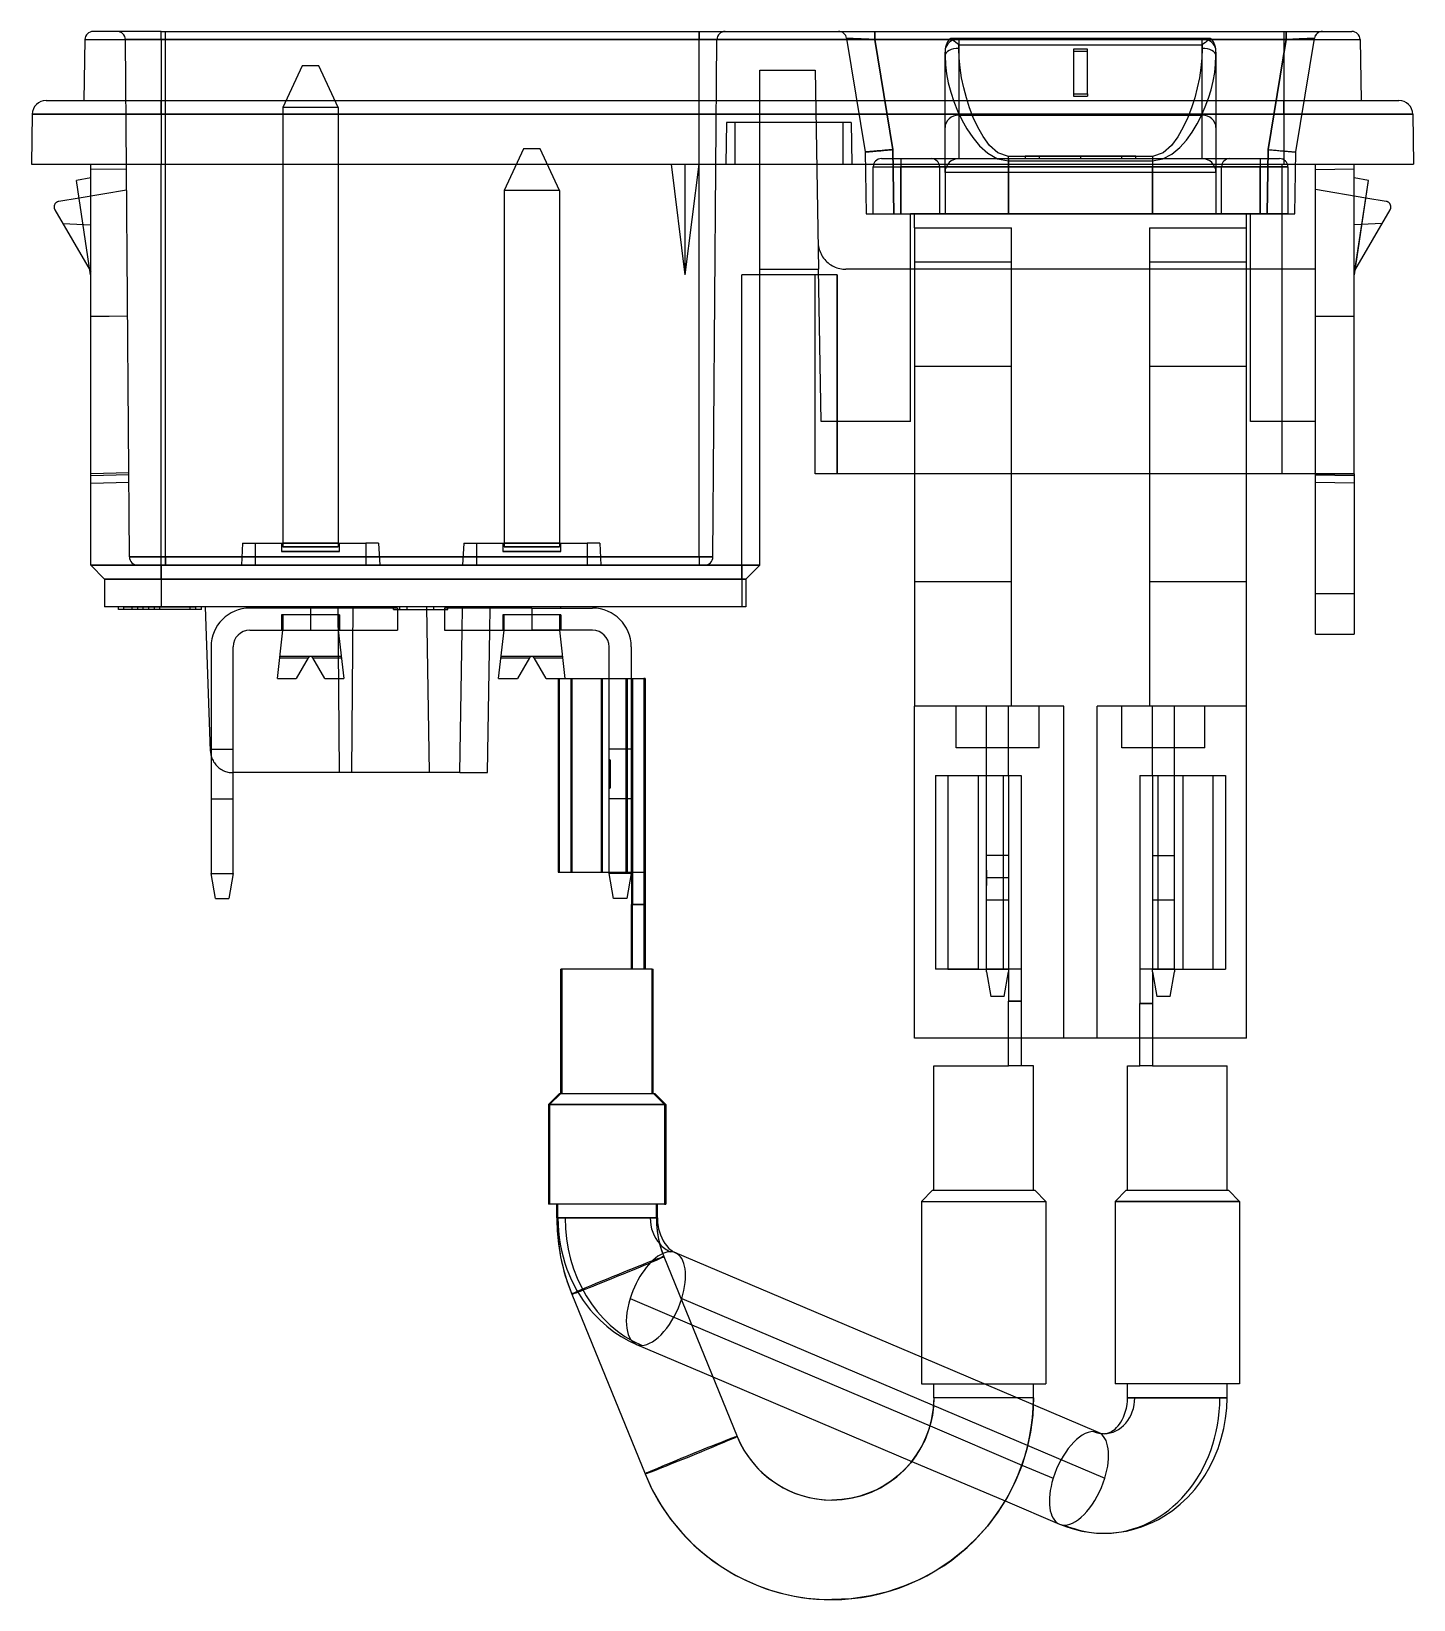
# Model space of a CAD drawing. Header units: millimetres. Extents: x -14.1 to 35.9, y -51.9 to 4.8.
import ezdxf

# ---------------------------------------------------------------- set-up
doc = ezdxf.new("R2010")
doc.units = ezdxf.units.MM
doc.layers.add('MAIN-1', color=7, linetype='Continuous')
doc.layers.add('MAIN-2', color=7, linetype='Continuous')

msp = doc.modelspace()

# ---------------------------------------------------------------- linework, layer by layer
at = {"layer": 'MAIN-1'}
for p, q in [((-9.4, 4.8), (-11.862, 4.8)), ((-9.4, 4.8), (31.2, 4.8)), ((-9.4, 4.505), (-9.4, 4.8)), ((31.2, 4.8), (33.662, 4.8)), ((31.2, 4.8), (31.2, 4.505)), ((-12.162, 4.505), (-12.2, 2.3)), ((-12.162, 4.505), (-9.4, 4.505)), ((-9.4, 4.505), (-9.4, 2.3)), ((31.2, 4.505), (-9.4, 4.505)), ((31.2, 4.505), (31.2, 2.3)), ((31.2, 4.505), (33.962, 4.505)), ((33.962, 4.505), (34, 2.3)), ((-13.569, 2.3), (-9.4, 2.3)), ((-9.4, 2.3), (-9.4, 1.809)), ((-9.4, 2.3), (31.2, 2.3)), ((31.2, 2.3), (35.369, 2.3)), ((31.2, 2.3), (31.2, 1.809)), ((-14.068, 1.809), (-14.1, 0)), ((-9.4, 1.809), (-14.068, 1.809)), ((-9.4, 1.809), (-9.4, 0)), ((31.2, 1.809), (-9.4, 1.809)), ((35.868, 1.809), (31.2, 1.809)), ((31.2, 1.809), (31.2, 0)), ((35.868, 1.809), (35.9, 0)), ((9.545, -4), (9.05, 0)), ((-14.1, 0), (-9.4, 0)), ((-11.95, -0.5), (-12.462, -0.59)), ((-11.95, -14.5), (-11.95, 0)), ((-9.4, -14.5), (-9.4, 0)), ((-9.4, 0), (31.2, 0)), ((9.55, -4), (9.55, 0)), ((9.555, -4), (10.05, 0)), ((31.15, -11.2), (31.15, 0)), ((31.2, 0), (35.9, 0)), ((33.75, -11.2), (33.75, 0)), ((34.262, -0.59), (33.75, -0.5)), ((-11.955, -4), (-12.462, -0.59)), ((33.755, -4), (34.262, -0.59)), ((34.168, -1.226), (34.262, -0.59)), ((-13.276, -1.531), (-13.277, -1.547)), ((-13.277, -1.547), (-13.276, -1.559)), ((-13.274, -1.515), (-13.276, -1.531)), ((-13.276, -1.559), (-13.276, -1.57)), ((-13.276, -1.57), (-13.274, -1.581)), ((-13.271, -1.499), (-13.274, -1.515)), ((-13.274, -1.581), (-13.272, -1.591)), ((-13.272, -1.591), (-13.269, -1.601)), ((-13.266, -1.483), (-13.271, -1.499)), ((-13.269, -1.601), (-13.266, -1.611)), ((-13.26, -1.468), (-13.266, -1.483)), ((-13.266, -1.611), (-13.263, -1.621)), ((-13.263, -1.621), (-13.259, -1.63)), ((-13.253, -1.453), (-13.26, -1.468)), ((-13.259, -1.63), (-13.255, -1.639)), ((-13.255, -1.639), (-13.25, -1.647)), ((-13.245, -1.439), (-13.253, -1.453)), ((-13.25, -1.647), (-11.978, -3.851)), ((-13.235, -1.425), (-13.245, -1.439)), ((-13.225, -1.413), (-13.235, -1.425)), ((-13.213, -1.401), (-13.225, -1.413)), ((-13.201, -1.391), (-13.213, -1.401)), ((-13.189, -1.382), (-13.201, -1.391)), ((-13.176, -1.374), (-13.189, -1.382)), ((-13.163, -1.367), (-13.176, -1.374)), ((-13.149, -1.361), (-13.163, -1.367)), ((-13.136, -1.356), (-13.149, -1.361)), ((-13.123, -1.353), (-13.136, -1.356)), ((-13.11, -1.35), (-13.123, -1.353)), ((-12.368, -1.226), (-13.11, -1.35)), ((33.778, -3.851), (35.05, -1.647)), ((34.91, -1.35), (34.168, -1.226)), ((34.919, -1.352), (34.91, -1.35)), ((34.929, -1.354), (34.919, -1.352)), ((34.938, -1.357), (34.929, -1.354)), ((34.948, -1.36), (34.938, -1.357)), ((34.957, -1.364), (34.948, -1.36)), ((34.967, -1.369), (34.957, -1.364)), ((34.976, -1.374), (34.967, -1.369)), ((34.986, -1.38), (34.976, -1.374)), ((34.995, -1.386), (34.986, -1.38)), ((35.004, -1.393), (34.995, -1.386)), ((35.013, -1.4), (35.004, -1.393)), ((35.021, -1.408), (35.013, -1.4)), ((35.029, -1.417), (35.021, -1.408)), ((35.036, -1.426), (35.029, -1.417)), ((35.043, -1.436), (35.036, -1.426)), ((35.049, -1.446), (35.043, -1.436)), ((35.055, -1.457), (35.049, -1.446)), ((35.05, -1.647), (35.055, -1.639)), ((35.06, -1.467), (35.055, -1.457)), ((35.055, -1.639), (35.059, -1.63)), ((35.059, -1.63), (35.063, -1.621)), ((35.065, -1.478), (35.06, -1.467)), ((35.063, -1.621), (35.066, -1.611)), ((35.068, -1.49), (35.065, -1.478)), ((35.066, -1.611), (35.069, -1.602)), ((35.071, -1.501), (35.068, -1.49)), ((35.069, -1.602), (35.072, -1.591)), ((35.074, -1.513), (35.071, -1.501)), ((35.072, -1.591), (35.074, -1.581)), ((35.075, -1.524), (35.074, -1.513)), ((35.074, -1.581), (35.076, -1.57)), ((35.076, -1.536), (35.075, -1.524)), ((35.077, -1.547), (35.076, -1.536)), ((35.076, -1.559), (35.077, -1.547)), ((35.076, -1.57), (35.076, -1.559)), ((33.755, -4), (33.778, -3.851)), ((11.6, -14.5), (11.6, -4)), ((15.05, -4), (11.6, -4)), ((12.25, -14.5), (12.25, -4)), ((14.25, -11.2), (14.25, -4)), ((15.05, -4), (15.05, -11.2)), ((15.05, -11.2), (14.25, -11.2)), ((31.15, -11.2), (15.05, -11.2)), ((17.85, -11.2), (17.85, -19.6)), ((21.35, -19.6), (21.35, -11.2)), ((26.35, -11.2), (26.35, -19.6)), ((29.85, -19.6), (29.85, -11.2)), ((33.75, -11.2), (31.15, -11.2)), ((32.35, -15.518), (32.35, -11.2)), ((33.75, -11.2), (33.75, -15.518)), ((-11.95, -14.5), (-9.4, -14.5)), ((-11.45, -15), (-11.95, -14.5)), ((-9.4, -15), (-9.4, -14.5)), ((-9.4, -14.5), (11.6, -14.5)), ((11.6, -14.5), (12.25, -14.5)), ((11.6, -15), (11.6, -14.5)), ((11.75, -15), (12.25, -14.5)), ((-11.45, -15), (-11.45, -16)), ((-9.4, -15), (-11.45, -15)), ((-9.4, -15), (-9.4, -16)), ((11.6, -15), (-9.4, -15)), ((11.6, -15), (11.6, -16)), ((11.75, -15), (11.6, -15)), ((11.75, -15), (11.75, -16)), ((32.35, -15.518), (33.75, -15.518)), ((32.35, -17), (32.35, -15.518)), ((33.75, -15.518), (33.75, -17)), ((-9.4, -16), (-11.45, -16)), ((-10.95, -16.1), (-10.95, -16)), ((-7.95, -16.1), (-10.95, -16.1)), ((-10.25, -16.1), (-10.45, -16.1)), ((-9.85, -16.1), (-10.05, -16.1)), ((-9.45, -16.1), (-9.65, -16.1)), ((-8.35, -16.1), (-9.45, -16.1)), ((11.6, -16), (-9.4, -16)), ((-7.95, -16.1), (-7.95, -16)), ((-7.617, -21.228), (-7.8, -16)), ((-2.505, -22), (-2.462, -16)), ((-1, -16.1), (-1, -16)), ((-1, -16.1), (0.962, -16.1)), ((0.85, -16.1), (0.85, -16.85)), ((0.962, -16.1), (0.962, -16)), ((4, -16.05), (0.962, -16.05)), ((1.499, -16.05), (1.5, -16)), ((2.499, -16.05), (2.5, -16)), ((2.95, -16.05), (2.95, -16)), ((4, -16.05), (6.2, -16.05)), ((4, -16.05), (4, -16.85)), ((5.05, -16.05), (5.05, -16)), ((11.75, -16), (11.6, -16)), ((0.85, -16.85), (4, -16.85)), ((1.395, -22), (1.485, -16.85)), ((2.395, -22), (2.485, -16.85)), ((2.8, -18.6), (3, -16.85)), ((3, -16.85), (5, -16.85)), ((6.2, -16.85), (4, -16.85)), ((5, -16.85), (5.2, -18.6)), ((32.35, -17), (33.75, -17)), ((6.8, -18.6), (6.8, -17.45)), ((7.6, -17.45), (7.6, -18.6)), ((3.913, -17.854), (3.483, -18.6)), ((3.916, -17.85), (3.913, -17.854)), ((3.919, -17.846), (3.916, -17.85)), ((3.922, -17.842), (3.919, -17.846)), ((3.926, -17.837), (3.922, -17.842)), ((3.93, -17.833), (3.926, -17.837)), ((3.934, -17.83), (3.93, -17.833)), ((3.938, -17.826), (3.934, -17.83)), ((3.943, -17.822), (3.938, -17.826)), ((3.948, -17.819), (3.943, -17.822)), ((3.953, -17.816), (3.948, -17.819)), ((3.959, -17.813), (3.953, -17.816)), ((3.965, -17.811), (3.959, -17.813)), ((3.971, -17.809), (3.965, -17.811)), ((3.977, -17.807), (3.971, -17.809)), ((3.984, -17.806), (3.977, -17.807)), ((3.99, -17.805), (3.984, -17.806)), ((3.997, -17.804), (3.99, -17.805)), ((4.003, -17.804), (3.997, -17.804)), ((4.01, -17.805), (4.003, -17.804)), ((4.016, -17.806), (4.01, -17.805)), ((4.023, -17.807), (4.016, -17.806)), ((4.029, -17.809), (4.023, -17.807)), ((4.035, -17.811), (4.029, -17.809)), ((4.041, -17.813), (4.035, -17.811)), ((4.047, -17.816), (4.041, -17.813)), ((4.052, -17.819), (4.047, -17.816)), ((4.057, -17.822), (4.052, -17.819)), ((4.062, -17.826), (4.057, -17.822)), ((4.066, -17.83), (4.062, -17.826)), ((4.07, -17.833), (4.066, -17.83)), ((4.074, -17.837), (4.07, -17.833)), ((4.078, -17.842), (4.074, -17.837)), ((4.081, -17.846), (4.078, -17.842)), ((4.084, -17.85), (4.081, -17.846)), ((4.087, -17.854), (4.084, -17.85)), ((4.517, -18.6), (4.087, -17.854)), ((2.8, -18.6), (3.483, -18.6)), ((4.517, -18.6), (4.958, -18.6)), ((4.958, -18.6), (6.508, -18.6)), ((4.958, -18.6), (4.958, -25.6)), ((6.508, -18.6), (7.408, -18.6)), ((6.508, -18.6), (6.508, -25.6)), ((7.408, -18.6), (8.058, -18.6)), ((7.408, -18.6), (7.408, -25.6)), ((8.058, -18.6), (8.058, -25.6)), ((8.097, -18.6), (8.058, -18.6)), ((8.097, -18.6), (8.097, -25.6)), ((17.85, -31.6), (17.85, -19.6)), ((21.35, -19.6), (17.85, -19.6)), ((19.35, -21.1), (19.35, -19.6)), ((23.25, -19.6), (21.35, -19.6)), ((22.35, -21.1), (22.35, -19.6)), ((23.25, -31.6), (23.25, -19.6)), ((24.45, -31.6), (24.45, -19.6)), ((26.35, -19.6), (24.45, -19.6)), ((25.35, -21.1), (25.35, -19.6)), ((29.85, -19.6), (26.35, -19.6)), ((28.35, -21.1), (28.35, -19.6)), ((29.85, -31.6), (29.85, -19.6)), ((-7.617, -21.228), (-7.615, -21.269)), ((-7.615, -21.269), (-7.61, -21.312)), ((-7.61, -21.312), (-7.603, -21.354)), ((-7.603, -21.354), (-7.593, -21.397)), ((-7.6, -21.368), (-7.6, -25.65)), ((-7.593, -21.397), (-7.581, -21.44)), ((-7.581, -21.44), (-7.566, -21.483)), ((-7.566, -21.483), (-7.549, -21.525)), ((-7.549, -21.525), (-7.529, -21.567)), ((22.35, -21.1), (19.35, -21.1)), ((20.45, -22.1), (20.45, -21.1)), ((21.25, -22.1), (21.25, -21.1)), ((28.35, -21.1), (25.35, -21.1)), ((26.45, -22.1), (26.45, -21.1)), ((27.25, -22.1), (27.25, -21.1)), ((-7.529, -21.567), (-7.506, -21.608)), ((-7.506, -21.608), (-7.481, -21.648)), ((-7.481, -21.648), (-7.453, -21.686)), ((-7.453, -21.686), (-7.423, -21.723)), ((-7.423, -21.723), (-7.391, -21.759)), ((-7.391, -21.759), (-7.356, -21.792)), ((-7.356, -21.792), (-7.32, -21.823)), ((-7.32, -21.823), (-7.282, -21.852)), ((-7.282, -21.852), (-7.242, -21.878)), ((-7.242, -21.878), (-7.202, -21.902)), ((-7.202, -21.902), (-7.16, -21.923)), ((-7.16, -21.923), (-7.117, -21.942)), ((-7.117, -21.942), (-7.074, -21.958)), ((-7.074, -21.958), (-7.031, -21.971)), ((-7.031, -21.971), (-6.988, -21.982)), ((-6.988, -21.982), (-6.945, -21.99)), ((-6.945, -21.99), (-6.902, -21.996)), ((-6.902, -21.996), (-6.859, -21.999)), ((-6.859, -21.999), (-6.818, -22)), ((-2.505, -22), (-6.818, -22)), ((-6.8, -25.65), (-6.8, -22)), ((1.395, -22), (-2.505, -22)), ((1.395, -22), (2.395, -22)), ((18.6, -22.1), (20.15, -22.1)), ((18.6, -22.1), (18.6, -29.1)), ((20.15, -22.1), (21.05, -22.1)), ((20.15, -22.1), (20.15, -29.1)), ((21.05, -22.1), (21.7, -22.1)), ((21.05, -22.1), (21.05, -29.1)), ((21.7, -22.1), (21.7, -29.1)), ((26, -22.1), (26.65, -22.1)), ((26, -22.1), (26, -29.1)), ((26.65, -22.1), (27.55, -22.1)), ((26.65, -22.1), (26.65, -29.1)), ((27.55, -22.1), (29.1, -22.1)), ((27.55, -22.1), (27.55, -29.1)), ((29.1, -22.1), (29.1, -29.1)), ((29.1, -22.1), (29.1, -29.1)), ((-7.6, -25.65), (-6.8, -25.65)), ((-7.441, -26.55), (-7.6, -25.65)), ((-6.8, -25.65), (-6.959, -26.55)), ((4.958, -25.6), (6.508, -25.6)), ((5.408, -25.6), (6.508, -25.6)), ((6.508, -25.6), (7.408, -25.6)), ((6.8, -25.65), (6.8, -25.6)), ((7.6, -25.65), (6.8, -25.65)), ((6.959, -26.55), (6.8, -25.65)), ((7.408, -25.6), (8.058, -25.6)), ((7.6, -25.65), (7.441, -26.55)), ((7.6, -25.6), (7.6, -25.65)), ((7.608, -25.6), (7.608, -26.762)), ((8.058, -25.6), (8.058, -26.762)), ((8.097, -25.6), (8.058, -25.6)), ((8.097, -25.6), (8.097, -26.762)), ((-7.441, -26.55), (-6.959, -26.55)), ((7.441, -26.55), (6.959, -26.55)), ((7.608, -26.762), (8.058, -26.762)), ((7.608, -29.1), (7.608, -26.762)), ((8.058, -26.762), (8.058, -29.1)), ((8.058, -26.762), (8.097, -26.762)), ((8.097, -26.762), (8.097, -29.1)), ((7.608, -29.1), (5.058, -29.1)), ((5.058, -33.6), (5.058, -29.1)), ((8.058, -29.1), (7.608, -29.1)), ((8.358, -29.1), (8.058, -29.1)), ((8.358, -33.6), (8.358, -29.1)), ((8.358, -29.1), (8.397, -29.1)), ((8.397, -33.6), (8.397, -29.1)), ((20.15, -29.1), (18.6, -29.1)), ((19.05, -29.1), (20.15, -29.1)), ((20.15, -29.1), (21.05, -29.1)), ((20.45, -29.2), (20.45, -29.1)), ((20.45, -29.1), (21.25, -29.1)), ((20.45, -29.2), (20.609, -30.1)), ((21.7, -29.1), (21.05, -29.1)), ((21.091, -30.1), (21.25, -29.2)), ((21.25, -29.1), (21.25, -29.2)), ((21.25, -29.2), (21.25, -30.262)), ((21.7, -29.1), (21.7, -30.262)), ((26.65, -29.1), (26, -29.1)), ((26, -29.1), (26, -30.348)), ((26.45, -29.1), (27.25, -29.1)), ((26.45, -29.2), (26.45, -29.1)), ((26.45, -29.2), (26.609, -30.1)), ((26.45, -29.2), (26.45, -30.348)), ((26.65, -29.1), (27.55, -29.1)), ((27.091, -30.1), (27.25, -29.2)), ((27.25, -29.1), (27.25, -29.2)), ((27.55, -29.1), (29.1, -29.1)), ((21.091, -30.1), (20.609, -30.1)), ((21.25, -30.262), (21.7, -30.262)), ((21.25, -32.6), (21.25, -30.262)), ((21.7, -30.262), (21.7, -32.6)), ((26, -32.6), (26, -30.348)), ((26, -30.348), (26.45, -30.348)), ((26.45, -30.348), (26.45, -32.6)), ((27.091, -30.1), (26.609, -30.1)), ((21.25, -31.6), (17.85, -31.6)), ((23.25, -31.6), (21.7, -31.6)), ((24.45, -31.6), (23.25, -31.6)), ((26, -31.6), (24.45, -31.6)), ((29.85, -31.6), (26.45, -31.6)), ((18.55, -37.1), (18.55, -32.6)), ((18.55, -32.6), (21.25, -32.6)), ((21.7, -32.6), (21.25, -32.6)), ((22.15, -32.6), (21.7, -32.6)), ((22.15, -37.1), (22.15, -32.6)), ((25.55, -32.6), (26, -32.6)), ((25.55, -37.1), (25.55, -32.6)), ((26.45, -32.6), (26, -32.6)), ((26.45, -32.6), (29.15, -32.6)), ((29.15, -37.1), (29.15, -32.6)), ((5.008, -33.6), (4.608, -34)), ((4.608, -34), (8.808, -34)), ((4.608, -34), (4.608, -37.6)), ((5.008, -33.6), (8.408, -33.6)), ((8.408, -33.6), (8.808, -34)), ((8.408, -33.6), (8.447, -33.6)), ((8.447, -33.6), (8.847, -34)), ((8.808, -34), (8.808, -37.6)), ((8.808, -34), (8.847, -34)), ((8.847, -34), (8.847, -37.6)), ((18.5, -37.1), (18.1, -37.5)), ((18.5, -37.1), (22.2, -37.1)), ((22.2, -37.1), (22.6, -37.5)), ((25.5, -37.1), (25.1, -37.5)), ((25.5, -37.1), (29.2, -37.1)), ((29.2, -37.1), (29.6, -37.5)), ((8.808, -37.6), (4.608, -37.6)), ((4.908, -38.1), (4.908, -37.6)), ((8.508, -38.1), (8.508, -37.6)), ((8.547, -38.1), (8.547, -37.6)), ((8.808, -37.6), (8.847, -37.6)), ((18.1, -37.5), (22.6, -37.5)), ((18.1, -37.5), (18.1, -44.1)), ((22.6, -37.5), (22.6, -44.1)), ((29.6, -37.5), (25.1, -37.5)), ((25.1, -37.5), (25.1, -44.1)), ((29.6, -37.5), (29.6, -44.1)), ((4.909, -38.1), (4.908, -38.1)), ((4.908, -38.1), (4.923, -38.571)), ((8.508, -38.1), (4.909, -38.1)), ((8.508, -38.1), (8.547, -38.1)), ((8.508, -38.1), (8.516, -38.339)), ((8.516, -38.339), (8.539, -38.576)), ((8.547, -38.1), (8.548, -38.18)), ((8.548, -38.18), (8.554, -38.259)), ((8.554, -38.259), (8.562, -38.338)), ((8.562, -38.338), (8.574, -38.415)), ((8.574, -38.415), (8.589, -38.491)), ((8.589, -38.491), (8.608, -38.565)), ((4.923, -38.571), (4.969, -39.039)), ((4.969, -39.039), (5.045, -39.504)), ((8.539, -38.576), (8.577, -38.812)), ((8.577, -38.812), (8.631, -39.045)), ((8.608, -38.565), (8.629, -38.637)), ((8.629, -38.637), (8.652, -38.705)), ((8.631, -39.045), (8.699, -39.273)), ((8.652, -38.705), (8.702, -38.825)), ((8.702, -38.825), (8.758, -38.933)), ((8.758, -38.933), (8.819, -39.029)), ((8.819, -39.029), (8.882, -39.112)), ((8.882, -39.112), (8.912, -39.147)), ((5.045, -39.504), (5.15, -39.963)), ((8.699, -39.273), (8.782, -39.497)), ((8.782, -39.497), (11.43, -45.997)), ((8.912, -39.147), (8.963, -39.199)), ((8.963, -39.199), (9.013, -39.244)), ((9.013, -39.244), (9.062, -39.281)), ((9.062, -39.281), (9.109, -39.312)), ((9.109, -39.312), (9.154, -39.337)), ((9.154, -39.337), (9.196, -39.357)), ((18.1, -43.139), (9.196, -39.357)), ((5.15, -39.963), (5.285, -40.414)), ((5.285, -40.414), (5.448, -40.856)), ((5.448, -40.856), (8.097, -47.356)), ((9.785, -41.96), (18.406, -45.622)), ((10.554, -43.845), (17.748, -46.901)), ((18.1, -44.1), (22.6, -44.1)), ((18.55, -44.6), (18.55, -44.1)), ((22.15, -44.6), (22.15, -44.1)), ((29.6, -44.1), (25.1, -44.1)), ((25.55, -44.6), (25.55, -44.1)), ((29.15, -44.6), (29.15, -44.1)), ((18.55, -44.6), (18.536, -44.918)), ((18.551, -44.6), (18.55, -44.6)), ((22.15, -44.6), (18.551, -44.6)), ((22.15, -44.6), (22.123, -45.228)), ((25.533, -44.851), (25.546, -44.726)), ((25.546, -44.726), (25.55, -44.6)), ((25.55, -44.6), (28.889, -44.6)), ((28.889, -44.6), (29.15, -44.6)), ((29.137, -44.976), (29.15, -44.6)), ((18.495, -45.234), (18.427, -45.545)), ((18.536, -44.918), (18.495, -45.234)), ((22.123, -45.228), (22.042, -45.85)), ((24.499, -45.857), (22.145, -44.857)), ((25.358, -45.398), (25.405, -45.303)), ((25.405, -45.303), (25.446, -45.2)), ((25.446, -45.2), (25.482, -45.089)), ((25.482, -45.089), (25.511, -44.972)), ((25.511, -44.972), (25.533, -44.851)), ((29.033, -45.718), (29.098, -45.349)), ((29.098, -45.349), (29.137, -44.976)), ((18.333, -45.849), (18.213, -46.144)), ((18.427, -45.545), (18.333, -45.849)), ((22.042, -45.85), (21.908, -46.464)), ((24.499, -45.857), (24.536, -45.871)), ((24.536, -45.871), (24.572, -45.883)), ((24.572, -45.883), (24.605, -45.89)), ((24.605, -45.89), (24.637, -45.896)), ((24.637, -45.896), (24.669, -45.899)), ((24.669, -45.899), (24.7, -45.9)), ((24.7, -45.9), (24.731, -45.899)), ((24.731, -45.899), (24.762, -45.896)), ((24.762, -45.896), (24.794, -45.89)), ((24.794, -45.89), (24.828, -45.883)), ((24.828, -45.883), (24.865, -45.871)), ((24.865, -45.871), (24.894, -45.86)), ((24.894, -45.86), (24.924, -45.847)), ((24.924, -45.847), (24.955, -45.831)), ((24.955, -45.831), (24.987, -45.812)), ((24.987, -45.812), (25.042, -45.776)), ((25.042, -45.776), (25.098, -45.731)), ((25.098, -45.731), (25.156, -45.677)), ((25.156, -45.677), (25.215, -45.612)), ((25.215, -45.612), (25.261, -45.552)), ((25.261, -45.552), (25.307, -45.484)), ((25.307, -45.484), (25.358, -45.398)), ((28.943, -46.08), (29.033, -45.718)), ((11.43, -45.997), (11.563, -46.287)), ((11.563, -46.287), (11.72, -46.564)), ((18.068, -46.428), (17.899, -46.697)), ((18.213, -46.144), (18.068, -46.428)), ((21.908, -46.464), (21.722, -47.064)), ((28.69, -46.775), (28.829, -46.433)), ((28.829, -46.433), (28.943, -46.08)), ((11.72, -46.564), (11.901, -46.826)), ((11.901, -46.826), (12.103, -47.072)), ((17.707, -46.952), (17.495, -47.189)), ((17.899, -46.697), (17.707, -46.952)), ((21.732, -47.034), (22.861, -47.514)), ((28.528, -47.103), (28.69, -46.775)), ((8.097, -47.356), (8.358, -47.927)), ((12.103, -47.072), (12.325, -47.299)), ((12.325, -47.299), (12.566, -47.507)), ((12.566, -47.507), (12.824, -47.693)), ((17.013, -47.603), (16.747, -47.778)), ((17.263, -47.406), (17.013, -47.603)), ((17.495, -47.189), (17.263, -47.406)), ((21.722, -47.064), (21.485, -47.645)), ((28.169, -47.674), (28.345, -47.417)), ((28.345, -47.417), (28.528, -47.103)), ((8.358, -47.927), (8.668, -48.473)), ((12.824, -47.693), (13.098, -47.856)), ((13.098, -47.856), (13.302, -47.958)), ((13.302, -47.958), (13.513, -48.048)), ((13.513, -48.048), (13.728, -48.124)), ((13.728, -48.124), (13.948, -48.187)), ((13.948, -48.187), (14.172, -48.237)), ((15.873, -48.156), (15.564, -48.231)), ((16.175, -48.055), (15.873, -48.156)), ((16.467, -47.929), (16.175, -48.055)), ((16.747, -47.778), (16.467, -47.929)), ((21.485, -47.645), (21.198, -48.205)), ((27.726, -48.197), (27.98, -47.917)), ((27.98, -47.917), (28.169, -47.674)), ((8.668, -48.473), (9.024, -48.991)), ((14.172, -48.237), (14.398, -48.272)), ((14.398, -48.272), (14.625, -48.293)), ((14.625, -48.293), (14.854, -48.3)), ((15.211, -48.283), (14.854, -48.3)), ((15.564, -48.231), (15.211, -48.283)), ((20.865, -48.737), (20.488, -49.239)), ((21.198, -48.205), (20.865, -48.737)), ((21.123, -48.334), (23.091, -49.171)), ((26.86, -48.887), (27.164, -48.684)), ((27.164, -48.684), (27.454, -48.453)), ((27.454, -48.453), (27.726, -48.197)), ((9.024, -48.991), (9.423, -49.476)), ((20.488, -49.239), (20.068, -49.706)), ((23.091, -49.171), (23.357, -49.273)), ((23.357, -49.273), (23.627, -49.356)), ((25.773, -49.356), (26.057, -49.268)), ((26.057, -49.268), (26.263, -49.189)), ((26.263, -49.189), (26.466, -49.099)), ((26.466, -49.099), (26.665, -48.999)), ((26.665, -48.999), (26.86, -48.887)), ((9.423, -49.476), (9.862, -49.925)), ((20.068, -49.706), (19.61, -50.136)), ((23.627, -49.356), (23.892, -49.419)), ((23.892, -49.419), (24.16, -49.464)), ((24.16, -49.464), (24.429, -49.491)), ((24.429, -49.491), (24.7, -49.5)), ((24.7, -49.5), (24.97, -49.491)), ((24.97, -49.491), (25.24, -49.464)), ((25.24, -49.464), (25.508, -49.419)), ((25.508, -49.419), (25.773, -49.356)), ((9.862, -49.925), (10.338, -50.334)), ((10.338, -50.334), (10.847, -50.701)), ((19.61, -50.136), (19.117, -50.524)), ((10.847, -50.701), (11.386, -51.023)), ((11.386, -51.023), (11.79, -51.226)), ((18.592, -50.869), (18.039, -51.167)), ((19.117, -50.524), (18.592, -50.869)), ((11.79, -51.226), (12.206, -51.402)), ((12.206, -51.402), (12.631, -51.553)), ((12.631, -51.553), (13.065, -51.677)), ((17.463, -51.417), (16.867, -51.616)), ((18.039, -51.167), (17.463, -51.417)), ((13.065, -51.677), (13.506, -51.774)), ((13.506, -51.774), (13.952, -51.844)), ((13.952, -51.844), (14.402, -51.886)), ((14.402, -51.886), (14.853, -51.9)), ((15.558, -51.866), (14.853, -51.9)), ((16.257, -51.764), (15.558, -51.866)), ((16.867, -51.616), (16.257, -51.764))]:
    msp.add_line(p, q, dxfattribs=at)
for centre, radius, start, end in [((-11.862, 4.5), 0.3, 90, 178.9999), ((33.662, 4.5), 0.3, 1, 90), ((-13.569, 1.8), 0.5, 90, 179), ((35.369, 1.8), 0.5, 1, 90), ((6.2, -17.45), 1.4, 0, 90), ((6.2, -17.45), 0.6, 0, 90)]:
    msp.add_arc(centre, radius, start, end, dxfattribs=at)
for centre, major_axis, ratio, start_param, end_param in [((12.205, -38.1), (0, -7.3), 0.999391, -1.570796, -1.183676), ((9.397, -38.1), (0, 1.3), 0.854912, 2.379854, 2.79327), ((7.115, -40.176), (-1.667, -0.679), 0.013175, 0.032325, 3.141593), ((8.492, -41.014), (-0.704, -1.657), 0.487619, -2.937361, -2.657741), ((8.492, -41.014), (-0.704, -1.657), 0.487619, 3.141548, 3.345824), ((7.115, -40.176), (-1.667, -0.679), 0.013175, 0, 0.032325), ((14.853, -44.6), (0, -3.7), 0.999391, 0.000209, 1.570796), ((24.7, -44.6), (0, 4.9), 0.854912, -3.141538, -1.570796), ((23.795, -47.514), (-0.704, -1.657), 0.487619, -2.937361, -1.366565), ((23.795, -47.514), (-0.704, -1.657), 0.487619, 3.141548, 3.345824), ((24.7, -44.6), (0, 1.3), 0.854912, 2.79327, 3.141647), ((9.763, -46.676), (-1.667, -0.679), 0.013175, 0.032325, 3.141593), ((9.763, -46.676), (-1.667, -0.679), 0.013175, 0, 0.032325), ((14.853, -44.6), (0, -7.3), 0.999391, -1.183676, -0.00007), ((23.795, -47.514), (-0.704, -1.657), 0.487619, -1.366565, -0.000045)]:
    msp.add_ellipse(centre, major_axis=major_axis, ratio=ratio, start_param=start_param, end_param=end_param, dxfattribs=at)
at = {"layer": 'MAIN-2'}
for p, q in [((-11.862, 4.8), (-11.862, 4.8)), ((-10.999, 4.8), (-10.999, 4.8)), ((-9.4, 4.505), (-9.4, 4.8)), ((-9.25, 4.502), (-9.25, 4.8)), ((-9.25, 4.502), (-9.25, 4.8)), ((10.05, 4.8), (10.05, 4.502)), ((10.05, 4.502), (10.05, 4.8)), ((10.999, 4.8), (10.999, 4.8)), ((15.095, 4.8), (15.095, 4.8)), ((15.391, 4.548), (15.392, 4.548)), ((15.391, 4.548), (15.391, 4.548)), ((15.392, 4.548), (15.391, 4.548)), ((15.391, 4.548), (16.061, 0.44)), ((15.392, 4.548), (15.395, 4.548)), ((15.397, 4.548), (15.392, 4.548)), ((15.395, 4.548), (15.401, 4.548)), ((15.404, 4.548), (15.397, 4.548)), ((15.401, 4.548), (15.409, 4.548)), ((15.415, 4.547), (15.404, 4.548)), ((15.409, 4.548), (15.42, 4.547)), ((15.429, 4.547), (15.415, 4.547)), ((15.42, 4.547), (15.433, 4.547)), ((15.447, 4.546), (15.429, 4.547)), ((15.433, 4.547), (15.449, 4.546)), ((15.468, 4.545), (15.447, 4.546)), ((15.449, 4.546), (15.467, 4.545)), ((15.467, 4.545), (15.489, 4.544)), ((15.493, 4.544), (15.468, 4.545)), ((15.489, 4.544), (15.513, 4.543)), ((15.521, 4.543), (15.493, 4.544)), ((15.513, 4.543), (15.539, 4.542)), ((15.553, 4.541), (15.521, 4.543)), ((15.539, 4.542), (15.568, 4.541)), ((15.588, 4.54), (15.553, 4.541)), ((15.568, 4.541), (15.6, 4.539)), ((15.626, 4.538), (15.588, 4.54)), ((15.6, 4.539), (15.634, 4.538)), ((15.668, 4.536), (15.626, 4.538)), ((15.634, 4.538), (15.671, 4.536)), ((15.712, 4.534), (15.668, 4.536)), ((15.671, 4.536), (15.709, 4.534)), ((16.411, 4.502), (16.411, 4.8)), ((16.411, 4.8), (16.411, 4.502)), ((19.152, 4.538), (19.135, 4.533)), ((19.17, 4.541), (19.152, 4.538)), ((19.187, 4.544), (19.17, 4.541)), ((19.206, 4.546), (19.187, 4.544)), ((19.224, 4.546), (19.206, 4.546)), ((19.247, 4.546), (19.224, 4.546)), ((28.476, 4.546), (19.224, 4.546)), ((19.27, 4.543), (19.247, 4.546)), ((19.293, 4.54), (19.27, 4.543)), ((19.317, 4.535), (19.293, 4.54)), ((28.407, 4.54), (28.383, 4.535)), ((28.43, 4.543), (28.407, 4.54)), ((28.453, 4.545), (28.43, 4.543)), ((28.475, 4.546), (28.453, 4.545)), ((28.494, 4.546), (28.475, 4.546)), ((28.512, 4.544), (28.494, 4.546)), ((28.53, 4.541), (28.512, 4.544)), ((28.548, 4.538), (28.53, 4.541)), ((28.565, 4.533), (28.548, 4.538)), ((31.2, 4.8), (31.2, 4.505)), ((31.289, 4.8), (31.289, 4.502)), ((31.289, 4.502), (31.289, 4.8)), ((31.639, 0.44), (32.309, 4.548)), ((32.054, 4.537), (32.018, 4.536)), ((32.02, 4.536), (32.062, 4.538)), ((32.088, 4.539), (32.054, 4.537)), ((32.062, 4.538), (32.1, 4.539)), ((32.12, 4.54), (32.088, 4.539)), ((32.1, 4.539), (32.135, 4.541)), ((32.149, 4.542), (32.12, 4.54)), ((32.135, 4.541), (32.168, 4.542)), ((32.176, 4.543), (32.149, 4.542)), ((32.168, 4.542), (32.197, 4.544)), ((32.201, 4.544), (32.176, 4.543)), ((32.197, 4.544), (32.222, 4.545)), ((32.223, 4.545), (32.201, 4.544)), ((32.222, 4.545), (32.244, 4.546)), ((32.242, 4.546), (32.223, 4.545)), ((32.259, 4.546), (32.242, 4.546)), ((32.244, 4.546), (32.263, 4.547)), ((32.273, 4.547), (32.259, 4.546)), ((32.263, 4.547), (32.278, 4.547)), ((32.285, 4.547), (32.273, 4.547)), ((32.278, 4.547), (32.29, 4.548)), ((32.294, 4.548), (32.285, 4.547)), ((32.29, 4.548), (32.299, 4.548)), ((32.301, 4.548), (32.294, 4.548)), ((32.299, 4.548), (32.305, 4.548)), ((32.306, 4.548), (32.301, 4.548)), ((32.305, 4.548), (32.308, 4.548)), ((32.308, 4.548), (32.306, 4.548)), ((32.309, 4.548), (32.308, 4.548)), ((32.308, 4.548), (32.309, 4.548)), ((32.309, 4.548), (32.309, 4.548)), ((32.309, 4.548), (32.309, 4.548)), ((32.309, 4.548), (32.309, 4.548)), ((32.309, 4.548), (32.309, 4.548)), ((32.309, 4.548), (32.309, 4.548)), ((32.309, 4.548), (32.309, 4.548)), ((32.309, 4.548), (32.309, 4.548)), ((32.309, 4.548), (32.309, 4.548)), ((32.309, 4.548), (32.309, 4.548)), ((32.309, 4.548), (32.309, 4.548)), ((32.309, 4.548), (32.309, 4.548)), ((32.309, 4.548), (32.309, 4.548)), ((32.309, 4.548), (32.309, 4.548)), ((32.605, 4.8), (32.605, 4.8)), ((33.662, 4.8), (33.662, 4.8)), ((-12.162, 4.505), (-12.162, 4.505)), ((-12.162, 4.505), (-9.4, 4.505)), ((-10.699, 4.502), (-10.699, 4.502)), ((-10.552, -14.202), (-10.699, 4.502)), ((-10.699, 4.502), (-9.25, 4.502)), ((-9.25, 4.502), (-10.699, 4.502)), ((-9.4, 4.505), (-9.4, 2.3)), ((-9.4, 4.505), (31.2, 4.505)), ((-9.25, -14.202), (-9.25, 4.502)), ((-9.25, -14.202), (-9.25, 4.502)), ((-9.25, 4.502), (10.05, 4.502)), ((10.05, 4.502), (-9.25, 4.502)), ((10.05, -14.202), (10.05, 4.502)), ((10.05, -14.202), (10.05, 4.502)), ((10.05, 4.502), (10.699, 4.502)), ((10.699, 4.502), (10.05, 4.502)), ((10.552, -14.202), (10.699, 4.502)), ((10.699, 4.502), (10.699, 4.502)), ((15.709, 4.534), (15.75, 4.532)), ((15.759, 4.532), (15.712, 4.534)), ((15.75, 4.532), (15.792, 4.531)), ((15.808, 4.53), (15.759, 4.532)), ((15.792, 4.531), (15.836, 4.528)), ((15.859, 4.527), (15.808, 4.53)), ((15.836, 4.528), (15.881, 4.526)), ((15.912, 4.525), (15.859, 4.527)), ((15.881, 4.526), (15.928, 4.524)), ((15.966, 4.522), (15.912, 4.525)), ((15.928, 4.524), (15.975, 4.522)), ((16.021, 4.52), (15.966, 4.522)), ((15.975, 4.522), (16.023, 4.52)), ((16.077, 4.517), (16.021, 4.52)), ((16.023, 4.52), (16.072, 4.518)), ((16.072, 4.518), (16.121, 4.515)), ((16.134, 4.515), (16.077, 4.517)), ((16.121, 4.515), (16.17, 4.513)), ((16.19, 4.512), (16.134, 4.515)), ((16.17, 4.513), (16.219, 4.511)), ((16.246, 4.509), (16.19, 4.512)), ((16.219, 4.511), (16.268, 4.508)), ((16.302, 4.507), (16.246, 4.509)), ((16.268, 4.508), (16.316, 4.506)), ((16.357, 4.504), (16.302, 4.507)), ((16.316, 4.506), (16.364, 4.504)), ((16.411, 4.502), (16.357, 4.504)), ((16.364, 4.504), (16.411, 4.502)), ((31.289, 4.502), (16.411, 4.502)), ((16.411, 4.502), (31.289, 4.502)), ((16.411, 4.502), (17.059, 0.524)), ((17.059, 0.524), (16.411, 4.502)), ((18.951, 4.086), (18.95, 4.066)), ((18.95, 4.066), (18.95, 4.046)), ((18.95, 1.324), (18.95, 4.046)), ((18.952, 4.107), (18.951, 4.086)), ((18.954, 4.127), (18.952, 4.107)), ((18.956, 4.147), (18.954, 4.127)), ((18.959, 4.167), (18.956, 4.147)), ((18.971, 4.233), (18.959, 4.167)), ((18.989, 4.296), (18.971, 4.233)), ((19.013, 4.358), (18.989, 4.296)), ((19.042, 4.417), (19.013, 4.358)), ((19.077, 4.474), (19.042, 4.417)), ((19.119, 4.526), (19.077, 4.474)), ((19.135, 4.533), (19.119, 4.526)), ((19.17, 4.505), (19.119, 4.526)), ((19.223, 4.476), (19.17, 4.505)), ((19.278, 4.442), (19.223, 4.476)), ((19.335, 4.402), (19.278, 4.442)), ((19.341, 4.53), (19.317, 4.535)), ((19.392, 4.358), (19.335, 4.402)), ((19.365, 4.523), (19.341, 4.53)), ((19.377, 4.519), (19.365, 4.523)), ((19.389, 4.515), (19.377, 4.519)), ((19.401, 4.51), (19.389, 4.515)), ((19.45, 4.31), (19.392, 4.358)), ((19.413, 4.506), (19.401, 4.51)), ((19.426, 4.501), (19.413, 4.506)), ((19.438, 4.496), (19.426, 4.501)), ((19.45, 4.49), (19.438, 4.496)), ((19.45, 4.49), (19.45, 1.768)), ((28.25, 4.49), (19.45, 4.49)), ((19.45, 4.185), (19.45, 4.31)), ((19.45, 4.31), (28.25, 4.31)), ((19.462, 3.831), (19.45, 4.185)), ((23.6, 4.156), (23.6, 2.546)), ((24.1, 4.156), (23.6, 4.156)), ((24.1, 4.067), (23.6, 4.067)), ((24.1, 2.546), (24.1, 4.156)), ((28.25, 4.185), (28.238, 3.831)), ((28.262, 4.496), (28.25, 4.49)), ((28.25, 1.768), (28.25, 4.49)), ((28.308, 4.358), (28.25, 4.31)), ((28.25, 4.31), (28.25, 4.185)), ((28.274, 4.501), (28.262, 4.496)), ((28.287, 4.506), (28.274, 4.501)), ((28.299, 4.51), (28.287, 4.506)), ((28.311, 4.515), (28.299, 4.51)), ((28.365, 4.402), (28.308, 4.358)), ((28.323, 4.519), (28.311, 4.515)), ((28.335, 4.523), (28.323, 4.519)), ((28.359, 4.53), (28.335, 4.523)), ((28.383, 4.535), (28.359, 4.53)), ((28.422, 4.441), (28.365, 4.402)), ((28.477, 4.476), (28.422, 4.441)), ((28.53, 4.505), (28.477, 4.476)), ((28.581, 4.526), (28.53, 4.505)), ((28.581, 4.526), (28.565, 4.533)), ((28.623, 4.473), (28.581, 4.526)), ((28.658, 4.417), (28.623, 4.473)), ((28.688, 4.357), (28.658, 4.417)), ((28.711, 4.295), (28.688, 4.357)), ((28.729, 4.232), (28.711, 4.295)), ((28.741, 4.167), (28.729, 4.232)), ((28.744, 4.147), (28.741, 4.167)), ((28.746, 4.127), (28.744, 4.147)), ((28.748, 4.107), (28.746, 4.127)), ((28.749, 4.086), (28.748, 4.107)), ((28.75, 4.066), (28.749, 4.086)), ((28.75, 4.046), (28.75, 4.066)), ((28.75, 4.046), (28.75, 1.324)), ((30.641, 0.524), (31.289, 4.502)), ((31.289, 4.502), (30.641, 0.524)), ((31.2, 4.505), (31.2, 2.3)), ((31.2, 4.505), (33.962, 4.505)), ((31.335, 4.504), (31.289, 4.502)), ((31.289, 4.502), (31.342, 4.504)), ((31.382, 4.506), (31.335, 4.504)), ((31.342, 4.504), (31.396, 4.507)), ((31.43, 4.508), (31.382, 4.506)), ((31.396, 4.507), (31.451, 4.509)), ((31.478, 4.51), (31.43, 4.508)), ((31.451, 4.509), (31.506, 4.512)), ((31.526, 4.513), (31.478, 4.51)), ((31.506, 4.512), (31.561, 4.514)), ((31.574, 4.515), (31.526, 4.513)), ((31.561, 4.514), (31.617, 4.517)), ((31.622, 4.517), (31.574, 4.515)), ((31.617, 4.517), (31.672, 4.52)), ((31.67, 4.519), (31.622, 4.517)), ((31.717, 4.522), (31.67, 4.519)), ((31.672, 4.52), (31.726, 4.522)), ((31.764, 4.524), (31.717, 4.522)), ((31.726, 4.522), (31.779, 4.525)), ((31.81, 4.526), (31.764, 4.524)), ((31.779, 4.525), (31.831, 4.527)), ((31.854, 4.528), (31.81, 4.526)), ((31.831, 4.527), (31.882, 4.529)), ((31.898, 4.53), (31.854, 4.528)), ((31.882, 4.529), (31.93, 4.532)), ((31.939, 4.532), (31.898, 4.53)), ((31.93, 4.532), (31.977, 4.534)), ((31.979, 4.534), (31.939, 4.532)), ((31.977, 4.534), (32.02, 4.536)), ((32.018, 4.536), (31.979, 4.534)), ((33.962, 4.505), (33.962, 4.505)), ((-4.3, 3.55), (-5, 2.05)), ((-4.3, 3.55), (-4.3, 3.55)), ((-3.7, 3.55), (-4.3, 3.55)), ((-3.7, 3.55), (-3.7, 3.55)), ((-3, 2.05), (-3.7, 3.55)), ((18.95, 3.924), (18.964, 3.596)), ((18.964, 3.596), (19.003, 3.266)), ((19.496, 3.476), (19.462, 3.831)), ((19.551, 3.119), (19.496, 3.476)), ((28.204, 3.476), (28.149, 3.119)), ((28.238, 3.831), (28.204, 3.476)), ((28.704, 3.311), (28.738, 3.619)), ((28.738, 3.619), (28.75, 3.924)), ((12.25, 3.4), (12.25, 3.4)), ((12.25, -3.8), (12.25, 3.4)), ((12.25, 3.4), (14.25, 3.4)), ((14.25, 3.4), (14.376, -3.8)), ((14.25, 3.4), (14.25, 3.4)), ((19.003, 3.266), (19.067, 2.934)), ((19.067, 2.934), (19.155, 2.599)), ((19.625, 2.761), (19.551, 3.119)), ((28.149, 3.119), (28.075, 2.761)), ((28.572, 2.691), (28.648, 3.002)), ((28.648, 3.002), (28.704, 3.311)), ((-13.569, 2.3), (-13.569, 2.3)), ((-12.2, 2.3), (-12.2, 2.3)), ((-9.4, 1.809), (-9.4, 2.3)), ((19.155, 2.599), (19.265, 2.263)), ((19.72, 2.401), (19.625, 2.761)), ((19.835, 2.041), (19.72, 2.401)), ((23.6, 2.546), (23.6, 2.458)), ((23.6, 2.546), (24.1, 2.546)), ((23.6, 2.458), (24.1, 2.458)), ((24.1, 2.546), (24.1, 2.458)), ((27.98, 2.401), (27.865, 2.041)), ((28.075, 2.761), (27.98, 2.401)), ((28.36, 2.068), (28.476, 2.38)), ((28.476, 2.38), (28.572, 2.691)), ((31.2, 1.809), (31.2, 2.3)), ((34, 2.3), (34, 2.3)), ((35.369, 2.3), (35.369, 2.3)), ((-14.068, 1.809), (-14.068, 1.809)), ((-14.068, 1.809), (-9.4, 1.809)), ((-9.4, 1.809), (-9.4, 0)), ((-9.4, 1.809), (31.2, 1.809)), ((-3, 2.05), (-5, 2.05)), ((-5, 2.05), (-5, -13.7)), ((-5, 2.05), (-5, 2.05)), ((-3, 2.05), (-5, 2.05)), ((-3, 2.05), (-3, 2.05)), ((-3, 2.05), (-3, -13.7)), ((19.265, 2.263), (19.399, 1.929)), ((19.399, 1.929), (19.556, 1.599)), ((19.45, 1.768), (19.45, 0.2)), ((19.45, 1.768), (28.25, 1.768)), ((19.971, 1.685), (19.835, 2.041)), ((27.865, 2.041), (27.728, 1.683)), ((28.067, 1.457), (28.224, 1.76)), ((28.224, 1.76), (28.36, 2.068)), ((28.25, 0.2), (28.25, 1.768)), ((31.2, 1.809), (31.2, 0)), ((31.2, 1.809), (35.868, 1.809)), ((35.868, 1.809), (35.868, 1.809)), ((11.05, 1.5), (11.024, 0)), ((11.05, 1.5), (11.05, 1.5)), ((11.35, 1.5), (11.05, 1.5)), ((11.05, 1.5), (11.05, 1.5)), ((15.25, 1.5), (11.35, 1.5)), ((11.35, 1.5), (11.35, 0)), ((11.35, 1.5), (11.35, 0)), ((15.55, 1.5), (15.25, 1.5)), ((15.25, 1.5), (15.25, 0)), ((15.25, 1.5), (15.25, 0)), ((15.55, 1.5), (15.55, 1.5)), ((15.55, 1.5), (15.576, 0)), ((15.55, 1.5), (15.55, 1.5)), ((18.95, -0.3), (18.95, 1.324)), ((19.556, 1.599), (19.739, 1.275)), ((19.739, 1.275), (19.952, 0.96)), ((20.132, 1.336), (19.971, 1.685)), ((20.323, 0.996), (20.132, 1.336)), ((27.566, 1.331), (27.374, 0.991)), ((27.728, 1.683), (27.566, 1.331)), ((27.68, 0.871), (27.888, 1.16)), ((27.888, 1.16), (28.067, 1.457)), ((28.75, 1.324), (28.75, -0.3)), ((19.952, 0.96), (20.201, 0.662)), ((20.201, 0.662), (20.494, 0.398)), ((20.558, 0.675), (20.323, 0.996)), ((20.86, 0.405), (20.558, 0.675)), ((27.139, 0.672), (26.838, 0.404)), ((27.374, 0.991), (27.139, 0.672)), ((27.159, 0.364), (27.44, 0.602)), ((27.44, 0.602), (27.68, 0.871)), ((-14.1, 0), (-14.1, 0)), ((-11.95, 0), (-11.95, 0)), ((-9.4, -14.5), (-9.4, 0)), ((3.7, 0.55), (3, -0.95)), ((3.7, 0.55), (3.7, 0.55)), ((4.3, 0.55), (3.7, 0.55)), ((3.7, 0.55), (3.7, 0.55)), ((4.3, 0.55), (4.3, 0.55)), ((4.3, 0.55), (4.3, 0.55)), ((5, -0.95), (4.3, 0.55)), ((9.55, -4), (9.55, 0)), ((9.555, -4), (10.05, 0)), ((11.024, 0), (11.024, 0)), ((15.576, 0), (15.576, 0)), ((16.061, 0.44), (16.1, -1.8)), ((16.062, 0.44), (16.061, 0.44)), ((16.061, 0.44), (16.062, 0.44)), ((16.061, 0.44), (16.061, 0.44)), ((16.061, 0.44), (16.061, 0.44)), ((16.061, 0.44), (16.061, 0.44)), ((16.061, 0.44), (16.061, 0.44)), ((16.061, 0.44), (16.061, 0.44)), ((16.061, 0.44), (16.061, 0.44)), ((16.061, 0.44), (16.061, 0.44)), ((16.065, 0.44), (16.062, 0.44)), ((16.062, 0.44), (16.065, 0.44)), ((16.071, 0.44), (16.065, 0.44)), ((16.065, 0.44), (16.071, 0.44)), ((16.079, 0.44), (16.071, 0.44)), ((16.071, 0.44), (16.079, 0.44)), ((16.089, 0.441), (16.079, 0.44)), ((16.079, 0.44), (16.089, 0.441)), ((16.102, 0.442), (16.089, 0.441)), ((16.089, 0.441), (16.102, 0.442)), ((16.118, 0.443), (16.102, 0.442)), ((16.102, 0.442), (16.118, 0.443)), ((16.136, 0.445), (16.118, 0.443)), ((16.118, 0.443), (16.136, 0.445)), ((16.157, 0.446), (16.136, 0.445)), ((16.136, 0.445), (16.157, 0.446)), ((16.18, 0.448), (16.157, 0.446)), ((16.157, 0.446), (16.18, 0.448)), ((16.206, 0.45), (16.18, 0.448)), ((16.18, 0.448), (16.206, 0.45)), ((16.235, 0.452), (16.206, 0.45)), ((16.206, 0.45), (16.235, 0.452)), ((16.266, 0.455), (16.235, 0.452)), ((16.235, 0.452), (16.266, 0.455)), ((16.299, 0.458), (16.266, 0.455)), ((16.266, 0.455), (16.299, 0.458)), ((16.335, 0.461), (16.299, 0.458)), ((16.299, 0.458), (16.335, 0.461)), ((16.373, 0.464), (16.335, 0.461)), ((16.335, 0.461), (16.373, 0.464)), ((16.412, 0.467), (16.373, 0.464)), ((16.373, 0.464), (16.412, 0.467)), ((16.454, 0.471), (16.412, 0.467)), ((16.412, 0.467), (16.454, 0.471)), ((16.497, 0.475), (16.454, 0.471)), ((16.454, 0.471), (16.497, 0.475)), ((16.541, 0.478), (16.497, 0.475)), ((16.497, 0.475), (16.541, 0.478)), ((16.587, 0.482), (16.541, 0.478)), ((16.541, 0.478), (16.587, 0.482)), ((16.633, 0.486), (16.587, 0.482)), ((16.587, 0.482), (16.633, 0.486)), ((16.68, 0.491), (16.633, 0.486)), ((16.633, 0.486), (16.68, 0.491)), ((16.65, 0.2), (17.35, 0.2)), ((16.65, 0.2), (16.65, 0.2)), ((16.728, 0.495), (16.68, 0.491)), ((16.68, 0.491), (16.728, 0.495)), ((16.776, 0.499), (16.728, 0.495)), ((16.728, 0.495), (16.776, 0.499)), ((16.824, 0.503), (16.776, 0.499)), ((16.776, 0.499), (16.824, 0.503)), ((16.872, 0.507), (16.824, 0.503)), ((16.824, 0.503), (16.872, 0.507)), ((16.92, 0.512), (16.872, 0.507)), ((16.872, 0.507), (16.92, 0.512)), ((16.967, 0.516), (16.92, 0.512)), ((16.92, 0.512), (16.967, 0.516)), ((17.014, 0.52), (16.967, 0.516)), ((16.967, 0.516), (17.014, 0.52)), ((17.059, 0.524), (17.014, 0.52)), ((17.014, 0.52), (17.059, 0.524)), ((17.1, -1.8), (17.059, 0.524)), ((17.059, 0.524), (17.1, -1.8)), ((17.35, 0.2), (17.35, -0.1)), ((17.35, 0.2), (30.35, 0.2)), ((17.35, 0.2), (17.35, -0.1)), ((18.45, 0.2), (18.45, 0.2)), ((19.45, 0.2), (19.45, 0.2)), ((19.45, 0.2), (21.25, 0.2)), ((20.494, 0.398), (20.845, 0.197)), ((20.845, 0.197), (21.25, 0.116)), ((21.25, 0.28), (20.86, 0.405)), ((21.25, 0.116), (21.25, 0.28)), ((26.45, 0.28), (21.25, 0.28)), ((21.25, -0.1), (21.25, 0.2)), ((21.25, -0.1), (21.25, 0.2)), ((21.25, 0.2), (21.25, -0.3)), ((21.25, 0.2), (26.45, 0.2)), ((21.25, 0.116), (21.25, -1.8)), ((21.25, 0.116), (26.45, 0.116)), ((21.85, 0.3), (23.85, 0.3)), ((21.85, 0.3), (21.85, 0.2)), ((22.35, 0.3), (22.35, 0.2)), ((22.35, 0.2), (23.85, 0.2)), ((23.85, 0.3), (23.85, 0.2)), ((23.85, 0.3), (25.85, 0.3)), ((23.85, 0.3), (23.85, 0.2)), ((23.85, 0.3), (23.85, 0.2)), ((23.85, 0.3), (23.85, 0.2)), ((23.85, 0.2), (25.35, 0.2)), ((25.35, 0.2), (25.35, 0.3)), ((25.85, 0.2), (25.85, 0.3)), ((26.838, 0.404), (26.45, 0.28)), ((26.45, 0.28), (26.45, 0.116)), ((26.45, 0.2), (26.45, -0.1)), ((26.45, 0.2), (26.45, -0.1)), ((26.45, 0.2), (28.25, 0.2)), ((26.45, 0.2), (26.45, -0.3)), ((26.45, 0.116), (26.826, 0.187)), ((26.45, 0.116), (26.45, -1.8)), ((26.826, 0.187), (27.159, 0.364)), ((28.25, 0.2), (28.25, 0.2)), ((29.25, 0.2), (29.25, 0.2)), ((30.35, 0.2), (30.35, -0.1)), ((30.35, 0.2), (30.35, -0.1)), ((30.35, 0.2), (31.05, 0.2)), ((30.641, 0.524), (30.6, -1.8)), ((30.6, -1.8), (30.641, 0.524)), ((30.641, 0.524), (30.686, 0.52)), ((30.641, 0.524), (30.686, 0.52)), ((30.686, 0.52), (30.733, 0.516)), ((30.686, 0.52), (30.733, 0.516)), ((30.733, 0.516), (30.78, 0.512)), ((30.733, 0.516), (30.78, 0.512)), ((30.78, 0.512), (30.828, 0.507)), ((30.78, 0.512), (30.828, 0.507)), ((30.828, 0.507), (30.876, 0.503)), ((30.828, 0.507), (30.876, 0.503)), ((30.876, 0.503), (30.924, 0.499)), ((30.876, 0.503), (30.924, 0.499)), ((30.924, 0.499), (30.972, 0.495)), ((30.924, 0.499), (30.972, 0.495)), ((30.972, 0.495), (31.02, 0.491)), ((30.972, 0.495), (31.02, 0.491)), ((31.02, 0.491), (31.067, 0.486)), ((31.02, 0.491), (31.067, 0.486)), ((31.05, 0.2), (31.05, 0.2)), ((31.067, 0.486), (31.113, 0.482)), ((31.067, 0.486), (31.113, 0.482)), ((31.113, 0.482), (31.159, 0.478)), ((31.113, 0.482), (31.159, 0.478)), ((31.15, -11.2), (31.15, 0)), ((31.159, 0.478), (31.203, 0.475)), ((31.159, 0.478), (31.203, 0.475)), ((31.203, 0.475), (31.246, 0.471)), ((31.203, 0.475), (31.246, 0.471)), ((31.246, 0.471), (31.288, 0.467)), ((31.246, 0.471), (31.288, 0.467)), ((31.288, 0.467), (31.327, 0.464)), ((31.288, 0.467), (31.327, 0.464)), ((31.327, 0.464), (31.365, 0.461)), ((31.327, 0.464), (31.365, 0.461)), ((31.365, 0.461), (31.401, 0.458)), ((31.365, 0.461), (31.401, 0.458)), ((31.401, 0.458), (31.434, 0.455)), ((31.401, 0.458), (31.434, 0.455)), ((31.434, 0.455), (31.465, 0.452)), ((31.434, 0.455), (31.465, 0.452)), ((31.465, 0.452), (31.494, 0.45)), ((31.465, 0.452), (31.494, 0.45)), ((31.494, 0.45), (31.52, 0.448)), ((31.494, 0.45), (31.52, 0.448)), ((31.52, 0.448), (31.543, 0.446)), ((31.52, 0.448), (31.543, 0.446)), ((31.543, 0.446), (31.564, 0.445)), ((31.543, 0.446), (31.564, 0.445)), ((31.564, 0.445), (31.582, 0.443)), ((31.564, 0.445), (31.582, 0.443)), ((31.582, 0.443), (31.598, 0.442)), ((31.582, 0.443), (31.598, 0.442)), ((31.598, 0.442), (31.611, 0.441)), ((31.598, 0.442), (31.611, 0.441)), ((31.6, -1.8), (31.639, 0.44)), ((31.611, 0.441), (31.621, 0.44)), ((31.611, 0.441), (31.621, 0.44)), ((31.621, 0.44), (31.629, 0.44)), ((31.621, 0.44), (31.629, 0.44)), ((31.629, 0.44), (31.635, 0.44)), ((31.629, 0.44), (31.635, 0.44)), ((31.631, 0), (31.631, 0)), ((31.635, 0.44), (31.638, 0.44)), ((31.635, 0.44), (31.638, 0.44)), ((31.638, 0.44), (31.639, 0.44)), ((31.638, 0.44), (31.639, 0.44)), ((31.639, 0.44), (31.639, 0.44)), ((31.639, 0.44), (31.639, 0.44)), ((31.639, 0.44), (31.639, 0.44)), ((31.639, 0.44), (31.639, 0.44)), ((31.639, 0.44), (31.639, 0.44)), ((31.639, 0.44), (31.639, 0.44)), ((31.639, 0.44), (31.639, 0.44)), ((32.35, -3.8), (32.35, 0)), ((32.35, 0), (32.35, 0)), ((33.75, 0), (33.75, 0)), ((35.9, 0), (35.9, 0)), ((-11.95, -0.188), (-11.95, -0.188)), ((-11.95, -0.188), (-11.95, -0.188)), ((-10.662, -0.2), (-11.95, -0.188)), ((-11.95, -0.5), (-11.95, -0.5)), ((-11.95, -0.5), (-11.95, -0.5)), ((-10.662, -0.2), (-10.662, -0.2)), ((-10.662, -0.2), (-10.662, -0.2)), ((9.545, -4), (9.05, 0)), ((11.024, 0), (11.024, 0)), ((15.576, 0), (15.576, 0)), ((16.35, -0.1), (17.35, -0.1)), ((16.35, -0.1), (17.35, -0.1)), ((16.35, -1.8), (16.35, -0.1)), ((16.35, -0.1), (16.35, -0.1)), ((17.35, -1.8), (17.35, -0.1)), ((17.35, -0.1), (30.35, -0.1)), ((30.35, -0.1), (17.35, -0.1)), ((17.35, -0.1), (17.35, -1.8)), ((18.75, -0.1), (18.75, -0.1)), ((21.25, -0.1), (18.75, -0.1)), ((18.75, -0.1), (21.25, -0.1)), ((18.75, -0.1), (18.75, -1.8)), ((18.95, -0.3), (18.95, -1.8)), ((18.95, -0.3), (18.95, -0.3)), ((21.25, -0.3), (18.95, -0.3)), ((21.25, -0.1), (26.45, -0.1)), ((26.45, -0.1), (21.25, -0.1)), ((21.25, -0.1), (21.25, -1.8)), ((21.25, -1.8), (21.25, -0.1)), ((21.25, -0.3), (21.25, -1.8)), ((26.45, -0.3), (21.25, -0.3)), ((28.95, -0.1), (26.45, -0.1)), ((28.95, -0.1), (26.45, -0.1)), ((26.45, -0.1), (26.45, -1.8)), ((26.45, -1.8), (26.45, -0.1)), ((28.75, -0.3), (26.45, -0.3)), ((26.45, -0.3), (26.45, -1.8)), ((28.75, -0.3), (28.75, -0.3)), ((28.75, -0.3), (28.75, -1.8)), ((28.95, -0.1), (28.95, -0.1)), ((28.95, -1.8), (28.95, -0.1)), ((30.35, -0.1), (30.35, -1.8)), ((30.35, -1.8), (30.35, -0.1)), ((30.35, -0.1), (31.35, -0.1)), ((31.35, -0.1), (30.35, -0.1)), ((31.35, -0.1), (31.35, -0.1)), ((31.35, -0.1), (31.35, -1.8)), ((31.631, 0), (32.35, 0)), ((32.35, -0.2), (33.75, -0.176)), ((32.35, -0.2), (32.35, -0.2)), ((33.75, -0.176), (33.75, -0.176)), ((33.75, -0.5), (33.75, -0.5)), ((33.75, -0.5), (33.75, -0.5)), ((-11.955, -4), (-12.462, -0.59)), ((-10.657, -0.939), (-12.368, -1.226)), ((-10.657, -0.939), (-10.657, -0.939)), ((-10.657, -0.939), (-10.657, -0.939)), ((5, -0.95), (3, -0.95)), ((3, -0.95), (3, -0.95)), ((5, -0.95), (3, -0.95)), ((5, -0.95), (3, -0.95)), ((3, -0.95), (3, -13.7)), ((3, -0.95), (3, -0.95)), ((5, -0.95), (3, -0.95)), ((5, -0.95), (5, -0.95)), ((5, -0.95), (5, -0.95)), ((5, -0.95), (5, -13.7)), ((32.35, -0.922), (32.35, -0.922)), ((34.168, -1.226), (32.35, -0.922)), ((-13.25, -1.647), (-13.25, -1.647)), ((-13.25, -1.647), (-13.25, -1.647)), ((-13.11, -1.35), (-13.11, -1.35)), ((-13.11, -1.35), (-13.11, -1.35)), ((33.778, -3.851), (34.168, -1.226)), ((34.91, -1.35), (34.91, -1.35)), ((35.05, -1.647), (35.05, -1.647)), ((-12.962, -2.146), (-12.962, -2.146)), ((-12.962, -2.146), (-11.95, -2.199)), ((-12.962, -2.146), (-12.962, -2.146)), ((-11.95, -2.199), (-11.95, -2.199)), ((-11.95, -2.199), (-11.95, -2.199)), ((16.1, -1.8), (16.1, -1.8)), ((16.1, -1.8), (16.101, -1.8)), ((16.101, -1.8), (16.104, -1.8)), ((16.104, -1.8), (16.11, -1.8)), ((16.11, -1.8), (16.118, -1.8)), ((16.118, -1.8), (16.128, -1.8)), ((16.128, -1.8), (16.141, -1.8)), ((16.141, -1.8), (16.157, -1.8)), ((16.157, -1.8), (16.175, -1.8)), ((16.175, -1.8), (16.196, -1.8)), ((16.196, -1.8), (16.219, -1.8)), ((16.219, -1.8), (16.245, -1.8)), ((16.245, -1.8), (16.274, -1.8)), ((16.274, -1.8), (16.305, -1.8)), ((16.305, -1.8), (16.339, -1.8)), ((16.339, -1.8), (16.374, -1.8)), ((16.35, -1.8), (16.35, -1.8)), ((16.374, -1.8), (16.412, -1.8)), ((16.412, -1.8), (16.452, -1.8)), ((16.452, -1.8), (16.493, -1.8)), ((16.493, -1.8), (16.536, -1.8)), ((16.536, -1.8), (16.581, -1.8)), ((16.581, -1.8), (16.626, -1.8)), ((16.626, -1.8), (16.673, -1.8)), ((16.673, -1.8), (16.72, -1.8)), ((16.72, -1.8), (16.768, -1.8)), ((16.768, -1.8), (16.816, -1.8)), ((16.816, -1.8), (16.864, -1.8)), ((16.864, -1.8), (16.912, -1.8)), ((16.912, -1.8), (16.96, -1.8)), ((16.96, -1.8), (17.007, -1.8)), ((17.007, -1.8), (17.054, -1.8)), ((17.054, -1.8), (17.1, -1.8)), ((17.1, -1.8), (30.6, -1.8)), ((17.7, -1.8), (17.7, -1.8)), ((17.7, -3.8), (17.7, -1.8)), ((30, -1.8), (17.7, -1.8)), ((17.85, -2.3), (17.85, -1.8)), ((17.85, -1.8), (17.85, -1.8)), ((18.75, -1.8), (18.75, -1.8)), ((18.75, -1.8), (21.25, -1.8)), ((18.95, -1.8), (18.95, -1.8)), ((21.25, -1.8), (26.45, -1.8)), ((26.45, -1.8), (28.95, -1.8)), ((28.75, -1.8), (28.75, -1.8)), ((28.95, -1.8), (28.95, -1.8)), ((29.85, -1.8), (29.85, -1.8)), ((29.85, -2.3), (29.85, -1.8)), ((31.35, -1.8), (30, -1.8)), ((30, -3.8), (30, -1.8)), ((30, -1.8), (30, -1.8)), ((30, -1.8), (30, -1.8)), ((30.6, -1.8), (30.646, -1.8)), ((30.646, -1.8), (30.693, -1.8)), ((30.693, -1.8), (30.74, -1.8)), ((30.74, -1.8), (30.788, -1.8)), ((30.788, -1.8), (30.836, -1.8)), ((30.836, -1.8), (30.884, -1.8)), ((30.884, -1.8), (30.932, -1.8)), ((30.932, -1.8), (30.98, -1.8)), ((30.98, -1.8), (31.027, -1.8)), ((31.027, -1.8), (31.074, -1.8)), ((31.074, -1.8), (31.119, -1.8)), ((31.119, -1.8), (31.164, -1.8)), ((31.164, -1.8), (31.207, -1.8)), ((31.207, -1.8), (31.248, -1.8)), ((31.248, -1.8), (31.288, -1.8)), ((31.288, -1.8), (31.326, -1.8)), ((31.326, -1.8), (31.361, -1.8)), ((31.35, -1.8), (31.35, -1.8)), ((31.35, -1.8), (31.35, -1.8)), ((31.35, -1.8), (31.35, -1.8)), ((31.361, -1.8), (31.395, -1.8)), ((31.395, -1.8), (31.426, -1.8)), ((31.426, -1.8), (31.455, -1.8)), ((31.455, -1.8), (31.481, -1.8)), ((31.481, -1.8), (31.504, -1.8)), ((31.504, -1.8), (31.525, -1.8)), ((31.525, -1.8), (31.543, -1.8)), ((31.543, -1.8), (31.559, -1.8)), ((31.559, -1.8), (31.572, -1.8)), ((31.572, -1.8), (31.582, -1.8)), ((31.582, -1.8), (31.59, -1.8)), ((31.59, -1.8), (31.596, -1.8)), ((31.596, -1.8), (31.599, -1.8)), ((31.599, -1.8), (31.6, -1.8)), ((31.6, -1.8), (31.6, -1.8)), ((31.6, -1.8), (31.6, -1.8)), ((34.762, -2.146), (33.75, -2.199)), ((33.75, -2.199), (33.75, -2.199)), ((34.762, -2.146), (34.762, -2.146)), ((14.359, -2.817), (14.361, -2.87)), ((14.359, -2.817), (14.359, -2.817)), ((14.359, -2.817), (14.359, -2.817)), ((14.359, -2.817), (14.359, -2.817)), ((17.85, -2.3), (17.85, -3.55)), ((17.85, -2.3), (17.85, -2.3)), ((17.85, -2.3), (17.85, -2.3)), ((17.85, -2.3), (21.35, -2.3)), ((21.35, -3.55), (21.35, -2.3)), ((21.35, -2.3), (21.35, -2.3)), ((21.35, -2.3), (21.35, -2.3)), ((26.35, -2.3), (26.35, -3.55)), ((26.35, -2.3), (26.35, -2.3)), ((26.35, -2.3), (26.35, -2.3)), ((26.35, -2.3), (29.85, -2.3)), ((29.85, -2.3), (29.85, -2.3)), ((29.85, -2.3), (29.85, -2.3)), ((29.85, -3.55), (29.85, -2.3)), ((14.361, -2.87), (14.366, -2.923)), ((14.366, -2.923), (14.374, -2.977)), ((14.374, -2.977), (14.386, -3.031)), ((14.386, -3.031), (14.4, -3.086)), ((14.4, -3.086), (14.418, -3.14)), ((14.418, -3.14), (14.439, -3.194)), ((14.439, -3.194), (14.464, -3.247)), ((14.464, -3.247), (14.492, -3.3)), ((14.492, -3.3), (14.523, -3.35)), ((14.523, -3.35), (14.558, -3.4)), ((14.558, -3.4), (14.596, -3.447)), ((-11.978, -3.851), (-11.95, -3.899)), ((-11.95, -3.899), (-11.95, -3.899)), ((-11.95, -3.899), (-11.95, -3.899)), ((-11.95, -3.899), (-11.95, -3.899)), ((-11.95, -3.899), (-11.95, -3.899)), ((12.25, -4), (12.25, -3.8)), ((12.25, -3.8), (14.376, -3.8)), ((14.472, -9.3), (14.376, -3.8)), ((14.596, -3.447), (14.636, -3.492)), ((14.636, -3.492), (14.679, -3.534)), ((14.679, -3.534), (14.725, -3.574)), ((14.725, -3.574), (14.773, -3.611)), ((14.773, -3.611), (14.823, -3.644)), ((14.823, -3.644), (14.874, -3.675)), ((14.874, -3.675), (14.927, -3.702)), ((14.927, -3.702), (14.98, -3.726)), ((14.98, -3.726), (15.035, -3.746)), ((15.035, -3.746), (15.089, -3.763)), ((15.089, -3.763), (15.144, -3.777)), ((15.144, -3.777), (15.199, -3.787)), ((15.199, -3.787), (15.253, -3.794)), ((15.253, -3.794), (15.306, -3.799)), ((15.306, -3.799), (15.358, -3.8)), ((31.15, -3.8), (15.358, -3.8)), ((15.358, -3.8), (15.358, -3.8)), ((15.358, -3.8), (15.358, -3.8)), ((15.358, -3.8), (15.358, -3.8)), ((17.7, -3.8), (17.7, -3.8)), ((17.7, -3.8), (17.7, -3.8)), ((17.7, -9.3), (17.7, -3.8)), ((17.7, -3.8), (17.7, -3.8)), ((21.35, -3.55), (17.85, -3.55)), ((17.85, -3.55), (17.85, -3.8)), ((21.35, -3.55), (17.85, -3.55)), ((17.85, -3.8), (17.85, -3.8)), ((17.85, -3.8), (17.85, -3.8)), ((17.85, -3.8), (17.85, -7.3)), ((21.35, -3.8), (21.35, -3.55)), ((21.35, -3.8), (21.35, -3.8)), ((21.35, -3.8), (21.35, -3.8)), ((21.35, -7.3), (21.35, -3.8)), ((26.35, -3.55), (26.35, -3.8)), ((29.85, -3.55), (26.35, -3.55)), ((29.85, -3.55), (26.35, -3.55)), ((26.35, -3.8), (26.35, -3.8)), ((26.35, -3.8), (26.35, -3.8)), ((26.35, -3.8), (26.35, -7.3)), ((29.85, -3.8), (29.85, -3.55)), ((29.85, -3.8), (29.85, -3.8)), ((29.85, -3.8), (29.85, -3.8)), ((29.85, -7.3), (29.85, -3.8)), ((30, -3.8), (30, -3.8)), ((30, -3.8), (30, -3.8)), ((30, -9.3), (30, -3.8)), ((30, -3.8), (30, -3.8)), ((30, -3.8), (30, -3.8)), ((31.15, -11.2), (31.15, -3.8)), ((31.15, -11.2), (31.15, -3.8)), ((32.35, -3.8), (31.15, -3.8)), ((32.35, -3.8), (32.35, -3.8)), ((32.35, -3.8), (32.35, -3.8)), ((32.35, -3.8), (32.35, -3.8)), ((32.35, -3.8), (32.35, -3.8)), ((32.35, -4.827), (32.35, -3.8)), ((33.75, -3.899), (33.778, -3.851)), ((33.75, -3.899), (33.75, -3.899)), ((33.75, -3.899), (33.75, -3.899)), ((-11.95, -4), (-11.95, -4)), ((-11.95, -4), (-11.95, -4)), ((11.6, -14.5), (11.6, -4)), ((12.25, -4), (12.25, -4)), ((12.25, -4), (12.25, -4)), ((14.25, -4), (14.25, -4)), ((14.25, -4), (14.25, -4)), ((15.05, -11.2), (15.05, -4)), ((33.75, -4), (33.75, -4)), ((33.75, -4), (33.75, -4)), ((32.35, -5.887), (32.35, -4.827)), ((-10.621, -5.5), (-11.95, -5.509)), ((-10.621, -5.5), (-11.95, -5.515)), ((-10.621, -5.5), (-11.95, -5.509)), ((-10.621, -5.5), (-11.95, -5.515)), ((-10.621, -5.5), (-11.95, -5.515)), ((-10.621, -5.5), (-11.95, -5.509)), ((-10.621, -5.5), (-11.95, -5.509)), ((-10.621, -5.5), (-11.95, -5.515)), ((32.35, -5.5), (33.75, -5.498)), ((32.35, -5.5), (33.75, -5.498)), ((32.35, -5.5), (33.75, -5.505)), ((32.35, -5.5), (33.75, -5.505)), ((32.35, -6.949), (32.35, -5.887)), ((17.85, -7.3), (21.35, -7.3)), ((17.85, -7.3), (17.85, -11.2)), ((17.85, -7.3), (21.35, -7.3)), ((17.85, -7.306), (21.35, -7.306)), ((17.85, -7.306), (21.35, -7.306)), ((21.35, -11.2), (21.35, -7.3)), ((26.35, -7.3), (29.85, -7.3)), ((26.35, -7.3), (26.35, -11.2)), ((26.35, -7.3), (29.85, -7.3)), ((26.35, -7.306), (29.85, -7.306)), ((26.35, -7.306), (29.85, -7.306)), ((29.85, -11.2), (29.85, -7.3)), ((32.35, -8.011), (32.35, -6.949)), ((32.35, -9.074), (32.35, -8.011)), ((14.472, -9.3), (14.472, -9.3)), ((14.472, -9.3), (14.472, -9.3)), ((17.7, -9.3), (14.472, -9.3)), ((17.7, -9.3), (17.7, -9.3)), ((17.7, -9.3), (17.7, -9.3)), ((32.35, -9.3), (30, -9.3)), ((30, -9.3), (30, -9.3)), ((30, -9.3), (30, -9.3)), ((32.35, -10.137), (32.35, -9.074)), ((32.35, -9.3), (32.35, -9.3)), ((32.35, -9.3), (32.35, -9.3)), ((32.35, -11.2), (32.35, -10.137)), ((-10.576, -11.163), (-11.95, -11.198)), ((-10.576, -11.163), (-11.95, -11.198)), ((-10.576, -11.237), (-11.95, -11.272)), ((-10.576, -11.237), (-11.95, -11.272)), ((14.25, -11.2), (14.25, -11.2)), ((14.25, -11.2), (14.25, -11.2)), ((32.35, -11.2), (32.35, -11.2)), ((32.35, -11.2), (32.35, -11.2)), ((32.35, -11.237), (33.75, -11.262)), ((33.75, -11.262), (32.35, -11.237)), ((33.75, -11.2), (33.75, -11.2)), ((33.75, -11.2), (33.75, -11.2)), ((-11.95, -11.535), (-10.574, -11.5)), ((-11.95, -11.535), (-11.95, -11.535)), ((-11.95, -11.535), (-11.95, -11.535)), ((-11.95, -11.535), (-11.95, -11.535)), ((-11.95, -11.535), (-11.95, -11.535)), ((-10.574, -11.5), (-10.574, -11.5)), ((-10.574, -11.5), (-10.574, -11.5)), ((-10.574, -11.5), (-10.574, -11.5)), ((-10.574, -11.5), (-10.574, -11.5)), ((32.35, -11.5), (32.35, -11.5)), ((32.35, -11.5), (32.35, -11.5)), ((32.35, -11.5), (33.75, -11.524)), ((33.75, -11.524), (33.75, -11.524)), ((33.75, -11.524), (33.75, -11.524)), ((-6.458, -13.7), (-6.5, -14.5)), ((-6.458, -13.7), (-6.458, -13.7)), ((-6.458, -13.7), (-6, -13.7)), ((-6, -13.7), (-6, -14.5)), ((-6, -13.7), (-6, -14.5)), ((-6, -13.7), (-2, -13.7)), ((-5.05, -13.7), (-5.05, -13.7)), ((-5.05, -13.7), (-5.05, -13.7)), ((-5.05, -13.7), (-5.05, -14)), ((-2.95, -14), (-5.05, -14)), ((-5.05, -14), (-2.95, -14)), ((-5, -13.7), (-5, -13.7)), ((-5, -13.7), (-5, -13.7)), ((-5, -13.7), (-5, -13.7)), ((-3, -13.7), (-5, -13.7)), ((-5, -13.7), (-5, -13.834)), ((-5, -13.7), (-5, -13.7)), ((-5, -13.7), (-5, -13.7)), ((-5, -13.834), (-3, -13.834)), ((-3, -13.834), (-5, -13.834)), ((-3, -13.7), (-3, -13.7)), ((-3, -13.7), (-3, -13.7)), ((-3, -13.7), (-3, -13.7)), ((-3, -13.7), (-3, -13.7)), ((-3, -13.7), (-3, -13.834)), ((-3, -13.7), (-3, -13.7)), ((-2.95, -13.7), (-2.95, -13.7)), ((-2.95, -13.7), (-2.95, -13.7)), ((-2.95, -14), (-2.95, -13.7)), ((-2, -13.7), (-2, -14.5)), ((-1.542, -13.7), (-2, -13.7)), ((-2, -13.7), (-2, -14.5)), ((-1.542, -13.7), (-1.5, -14.5)), ((-1.542, -13.7), (-1.542, -13.7)), ((1.542, -13.7), (1.5, -14.5)), ((1.542, -13.7), (2, -13.7)), ((1.542, -13.7), (1.542, -13.7)), ((1.542, -13.7), (1.542, -13.7)), ((2, -13.7), (2, -14.5)), ((2, -13.7), (6, -13.7)), ((2, -13.7), (2, -14.5)), ((2, -13.7), (2, -14.5)), ((2, -13.7), (2, -14.5)), ((2.95, -13.7), (2.95, -13.7)), ((2.95, -13.7), (2.95, -13.7)), ((2.95, -13.7), (2.95, -13.7)), ((2.95, -13.7), (2.95, -13.7)), ((2.95, -13.7), (2.95, -14)), ((5.05, -14), (2.95, -14)), ((2.95, -14), (5.05, -14)), ((5.05, -14), (2.95, -14)), ((2.95, -14), (5.05, -14)), ((3, -13.7), (3, -13.7)), ((3, -13.7), (3, -13.7)), ((3, -13.7), (3, -13.7)), ((3, -13.7), (3, -13.7)), ((3, -13.7), (3, -13.7)), ((3, -13.7), (3, -13.7)), ((3, -13.7), (3, -13.7)), ((3, -13.7), (3, -13.7)), ((3, -13.7), (3, -13.834)), ((3, -13.7), (3, -13.7)), ((3, -13.7), (3, -13.7)), ((5, -13.7), (3, -13.7)), ((5, -13.834), (3, -13.834)), ((3, -13.834), (5, -13.834)), ((3, -13.834), (5, -13.834)), ((5, -13.834), (3, -13.834)), ((5, -13.7), (5, -13.7)), ((5, -13.7), (5, -13.7)), ((5, -13.7), (5, -13.7)), ((5, -13.7), (5, -13.7)), ((5, -13.7), (5, -13.7)), ((5, -13.7), (5, -13.7)), ((5, -13.7), (5, -13.7)), ((5, -13.7), (5, -13.7)), ((5, -13.7), (5, -13.834)), ((5, -13.7), (5, -13.7)), ((5, -13.7), (5, -13.7)), ((5.05, -13.7), (5.05, -13.7)), ((5.05, -13.7), (5.05, -13.7)), ((5.05, -13.7), (5.05, -13.7)), ((5.05, -13.7), (5.05, -13.7)), ((5.05, -14), (5.05, -13.7)), ((6, -13.7), (6, -14.5)), ((6, -13.7), (6, -14.5)), ((6, -13.7), (6, -14.5)), ((6.458, -13.7), (6, -13.7)), ((6, -13.7), (6, -14.5)), ((6.458, -13.7), (6.458, -13.7)), ((6.458, -13.7), (6.5, -14.5)), ((6.458, -13.7), (6.458, -13.7)), ((-9.4, -14.5), (-11.95, -14.5)), ((-11.95, -14.5), (-11.95, -14.5)), ((-10.552, -14.202), (-10.552, -14.202)), ((-9.25, -14.202), (-10.552, -14.202)), ((-10.552, -14.202), (-9.25, -14.202)), ((-10.252, -14.5), (-10.252, -14.5)), ((-10.252, -14.5), (-9.25, -14.5)), ((-9.4, -14.5), (-9.4, -15)), ((11.6, -14.5), (-9.4, -14.5)), ((10.05, -14.202), (-9.25, -14.202)), ((-9.25, -14.202), (-9.25, -14.5)), ((-9.25, -14.5), (-9.25, -14.202)), ((-9.25, -14.202), (10.05, -14.202)), ((-9.25, -14.5), (10.05, -14.5)), ((-6.5, -14.5), (-6.5, -14.5)), ((-1.5, -14.5), (-1.5, -14.5)), ((1.5, -14.5), (1.5, -14.5)), ((1.5, -14.5), (1.5, -14.5)), ((6.5, -14.5), (6.5, -14.5)), ((6.5, -14.5), (6.5, -14.5)), ((10.05, -14.202), (10.05, -14.5)), ((10.552, -14.202), (10.05, -14.202)), ((10.05, -14.202), (10.05, -14.5)), ((10.05, -14.202), (10.552, -14.202)), ((10.05, -14.5), (10.252, -14.5)), ((10.252, -14.5), (10.252, -14.5)), ((10.552, -14.202), (10.552, -14.202)), ((12.25, -14.5), (11.6, -14.5)), ((11.6, -14.5), (11.6, -15)), ((12.25, -14.5), (12.25, -14.5)), ((-11.45, -15), (-9.4, -15)), ((-11.45, -15), (-11.45, -15)), ((-9.4, -15), (-9.4, -16)), ((-9.4, -15), (11.6, -15)), ((11.6, -15), (11.6, -16)), ((11.6, -15), (11.75, -15)), ((11.75, -15), (11.75, -15)), ((17.85, -15.095), (21.35, -15.095)), ((17.85, -15.095), (21.35, -15.095)), ((26.35, -15.095), (29.85, -15.095)), ((26.35, -15.095), (29.85, -15.095)), ((32.35, -15.518), (33.75, -15.518)), ((-11.45, -16), (-11.45, -16)), ((-10.75, -16.1), (-10.75, -16)), ((-10.75, -16), (-8.15, -16)), ((-10.45, -16), (-10.45, -16)), ((-10.45, -16.1), (-10.45, -16)), ((-10.45, -16.1), (-10.45, -16.1)), ((-10.25, -16), (-10.25, -16)), ((-10.25, -16.1), (-10.25, -16)), ((-10.25, -16.1), (-10.25, -16.1)), ((-10.05, -16), (-10.05, -16)), ((-10.05, -16.1), (-10.05, -16)), ((-10.05, -16.1), (-10.05, -16.1)), ((-9.85, -16), (-9.85, -16)), ((-9.85, -16.1), (-9.85, -16)), ((-9.85, -16.1), (-9.85, -16.1)), ((-9.65, -16), (-9.65, -16)), ((-9.65, -16.1), (-9.65, -16)), ((-9.65, -16.1), (-9.65, -16.1)), ((-9.45, -16), (-9.45, -16)), ((-9.45, -16), (-9.45, -16)), ((-9.45, -16.1), (-9.45, -16)), ((-9.45, -16.1), (-9.45, -16.1)), ((-9.45, -16.1), (-9.45, -16.1)), ((-8.35, -16), (-8.35, -16)), ((-8.35, -16.1), (-8.35, -16)), ((-8.35, -16.1), (-8.35, -16.1)), ((-8.15, -16.1), (-8.15, -16)), ((-7.8, -16), (-7.8, -16)), ((-7.8, -16), (-7.8, -16)), ((-6.2, -16.05), (-6.2, -16.05)), ((-4, -16.05), (-6.2, -16.05)), ((-5.05, -16), (-5.05, -16)), ((-5.05, -16.05), (-5.05, -16)), ((-5.05, -16.05), (-5.05, -16.05)), ((-5.05, -16.3), (-5.05, -16.85)), ((-2.95, -16.3), (-5.05, -16.3)), ((-5.05, -16.3), (-5.05, -16.3)), ((-5, -16.3), (-5, -16.3)), ((-5, -16.3), (-5, -16.85)), ((-0.85, -16.05), (-4, -16.05)), ((-4, -16.05), (-4, -16.85)), ((-4, -16.05), (-4, -16.85)), ((-2.957, -22), (-3, -16)), ((-2.957, -22), (-3, -16)), ((-3, -16.3), (-3, -16.3)), ((-3, -16.3), (-3, -16.85)), ((-2.95, -16), (-2.95, -16)), ((-2.95, -16.05), (-2.95, -16)), ((-2.95, -16.05), (-2.95, -16.05)), ((-2.95, -16.3), (-2.95, -16.85)), ((-2.95, -16.3), (-2.95, -16.3)), ((-2.505, -22), (-2.462, -16)), ((-1, -16), (-1, -16)), ((-1, -16), (-1, -16)), ((-1, -16), (-1, -16)), ((-1, -16.1), (-1, -16.1)), ((-1, -16.1), (-1, -16.1)), ((-1, -16.1), (-1, -16.1)), ((-0.85, -16.05), (-0.85, -16.85)), ((-0.774, -16), (-0.774, -16)), ((-0.774, -16.1), (-0.774, -16)), ((-0.774, -16.1), (-0.774, -16.1)), ((-0.502, -16.1), (-0.502, -16)), ((0.2, -16), (0.2, -16)), ((0.305, -22), (0.2, -16)), ((0.464, -16.1), (0.464, -16)), ((0.962, -16.05), (0.85, -16.05)), ((0.85, -16.05), (0.85, -16.1)), ((0.85, -16.05), (0.85, -16.85)), ((0.962, -16), (0.962, -16)), ((0.962, -16), (0.962, -16)), ((0.962, -16), (0.962, -16)), ((0.962, -16.1), (0.962, -16.1)), ((0.962, -16.1), (0.962, -16.1)), ((0.962, -16.1), (0.962, -16.1)), ((1.485, -16.85), (1.499, -16.05)), ((1.5, -16), (1.5, -16)), ((1.5, -16), (1.5, -16)), ((2.485, -16.85), (2.499, -16.05)), ((2.5, -16), (2.5, -16)), ((2.95, -16), (2.95, -16)), ((2.95, -16), (2.95, -16)), ((2.95, -16.05), (2.95, -16.05)), ((2.95, -16.05), (2.95, -16.05)), ((2.95, -16.3), (2.95, -16.3)), ((2.95, -16.3), (2.95, -16.85)), ((5.05, -16.3), (2.95, -16.3)), ((2.95, -16.3), (2.95, -16.3)), ((3, -16.3), (3, -16.3)), ((3, -16.85), (3, -16.3)), ((3, -16.3), (3, -16.3)), ((4, -16.05), (4, -16.85)), ((4, -16.05), (4, -16.85)), ((4, -16.05), (4, -16.85)), ((5, -16.3), (5, -16.3)), ((5, -16.3), (5, -16.85)), ((5, -16.3), (5, -16.3)), ((5.05, -16), (5.05, -16)), ((5.05, -16), (5.05, -16)), ((5.05, -16.05), (5.05, -16.05)), ((5.05, -16.05), (5.05, -16.05)), ((5.05, -16.3), (5.05, -16.85)), ((5.05, -16.3), (5.05, -16.3)), ((5.05, -16.3), (5.05, -16.3)), ((6.2, -16.05), (6.2, -16.05)), ((6.2, -16.05), (6.2, -16.05)), ((11.75, -16), (11.75, -16)), ((-6.2, -16.85), (-4, -16.85)), ((-6.2, -16.85), (-6.2, -16.85)), ((-5.2, -18.6), (-5, -16.85)), ((-5.05, -16.85), (-5.05, -16.85)), ((-5, -16.85), (-3, -16.85)), ((-5, -16.85), (-3, -16.85)), ((-5, -16.85), (-5, -16.85)), ((-4, -16.85), (-0.85, -16.85)), ((-3, -16.85), (-3, -16.85)), ((-3, -16.85), (-2.8, -18.6)), ((-2.95, -16.85), (-2.95, -16.85)), ((2.95, -16.85), (2.95, -16.85)), ((2.95, -16.85), (2.95, -16.85)), ((3, -16.85), (5, -16.85)), ((3, -16.85), (3, -16.85)), ((3, -16.85), (5, -16.85)), ((3, -16.85), (3, -16.85)), ((3, -16.85), (5, -16.85)), ((5, -16.85), (5, -16.85)), ((5, -16.85), (5, -16.85)), ((5.05, -16.85), (5.05, -16.85)), ((5.05, -16.85), (5.05, -16.85)), ((6.2, -16.85), (6.2, -16.85)), ((6.2, -16.85), (6.2, -16.85)), ((32.35, -17), (32.35, -17)), ((33.75, -17), (33.75, -17)), ((-7.6, -17.45), (-7.6, -21.368)), ((-7.6, -17.45), (-7.6, -17.45)), ((-6.8, -22), (-6.8, -17.45)), ((-6.8, -17.45), (-6.8, -17.45)), ((6.8, -17.45), (6.8, -17.45)), ((6.8, -17.45), (6.8, -17.45)), ((7.6, -17.45), (7.6, -17.45)), ((7.6, -17.45), (7.6, -17.45)), ((-5.114, -17.85), (-4.084, -17.85)), ((-5.114, -17.85), (-4.084, -17.85)), ((-2.891, -17.8), (-5.109, -17.8)), ((-4.087, -17.854), (-4.517, -18.6)), ((-4.084, -17.85), (-4.087, -17.854)), ((-4.087, -17.854), (-4.087, -17.854)), ((-4.087, -17.854), (-4.087, -17.854)), ((-4.081, -17.846), (-4.084, -17.85)), ((-4.078, -17.842), (-4.081, -17.846)), ((-4.074, -17.837), (-4.078, -17.842)), ((-4.07, -17.833), (-4.074, -17.837)), ((-4.066, -17.83), (-4.07, -17.833)), ((-4.062, -17.826), (-4.066, -17.83)), ((-4.057, -17.822), (-4.062, -17.826)), ((-4.052, -17.819), (-4.057, -17.822)), ((-4.047, -17.816), (-4.052, -17.819)), ((-4.041, -17.813), (-4.047, -17.816)), ((-4.035, -17.811), (-4.041, -17.813)), ((-4.029, -17.809), (-4.035, -17.811)), ((-4.023, -17.807), (-4.029, -17.809)), ((-4.016, -17.806), (-4.023, -17.807)), ((-4.01, -17.805), (-4.016, -17.806)), ((-4.003, -17.804), (-4.01, -17.805)), ((-3.997, -17.804), (-4.003, -17.804)), ((-3.99, -17.805), (-3.997, -17.804)), ((-3.984, -17.806), (-3.99, -17.805)), ((-3.977, -17.807), (-3.984, -17.806)), ((-3.971, -17.809), (-3.977, -17.807)), ((-3.965, -17.811), (-3.971, -17.809)), ((-3.959, -17.813), (-3.965, -17.811)), ((-3.953, -17.816), (-3.959, -17.813)), ((-3.948, -17.819), (-3.953, -17.816)), ((-3.943, -17.822), (-3.948, -17.819)), ((-3.938, -17.826), (-3.943, -17.822)), ((-3.934, -17.83), (-3.938, -17.826)), ((-3.93, -17.833), (-3.934, -17.83)), ((-3.926, -17.837), (-3.93, -17.833)), ((-3.922, -17.842), (-3.926, -17.837)), ((-3.919, -17.846), (-3.922, -17.842)), ((-3.916, -17.85), (-3.919, -17.846)), ((-3.916, -17.85), (-2.886, -17.85)), ((-3.913, -17.854), (-3.916, -17.85)), ((-3.916, -17.85), (-2.886, -17.85)), ((-3.483, -18.6), (-3.913, -17.854)), ((-3.913, -17.854), (-3.913, -17.854)), ((-3.913, -17.854), (-3.913, -17.854)), ((2.886, -17.85), (3.916, -17.85)), ((2.886, -17.85), (3.916, -17.85)), ((2.886, -17.85), (3.916, -17.85)), ((2.886, -17.85), (3.916, -17.85)), ((5.109, -17.8), (2.891, -17.8)), ((5.109, -17.8), (2.891, -17.8)), ((3.913, -17.854), (3.913, -17.854)), ((3.913, -17.854), (3.913, -17.854)), ((3.913, -17.854), (3.913, -17.854)), ((3.913, -17.854), (3.913, -17.854)), ((4.084, -17.85), (5.114, -17.85)), ((4.084, -17.85), (5.114, -17.85)), ((4.084, -17.85), (5.114, -17.85)), ((4.084, -17.85), (5.114, -17.85)), ((4.087, -17.854), (4.087, -17.854)), ((4.087, -17.854), (4.087, -17.854)), ((4.087, -17.854), (4.087, -17.854)), ((4.087, -17.854), (4.087, -17.854)), ((-5.2, -18.6), (-4.517, -18.6)), ((-5.2, -18.6), (-5.2, -18.6)), ((-5.2, -18.6), (-5.2, -18.6)), ((-4.517, -18.6), (-4.517, -18.6)), ((-4.517, -18.6), (-4.517, -18.6)), ((-3.483, -18.6), (-2.8, -18.6)), ((-3.483, -18.6), (-3.483, -18.6)), ((-3.483, -18.6), (-3.483, -18.6)), ((-2.8, -18.6), (-2.8, -18.6)), ((-2.8, -18.6), (-2.8, -18.6)), ((2.8, -18.6), (2.8, -18.6)), ((2.8, -18.6), (2.8, -18.6)), ((2.8, -18.6), (2.8, -18.6)), ((2.8, -18.6), (2.8, -18.6)), ((3.483, -18.6), (3.483, -18.6)), ((3.483, -18.6), (3.483, -18.6)), ((3.483, -18.6), (3.483, -18.6)), ((3.483, -18.6), (3.483, -18.6)), ((4.517, -18.6), (4.517, -18.6)), ((4.517, -18.6), (4.517, -18.6)), ((4.517, -18.6), (4.517, -18.6)), ((4.517, -18.6), (4.517, -18.6)), ((4.958, -18.6), (4.958, -25.6)), ((4.958, -18.6), (5.2, -18.6)), ((4.997, -18.6), (4.997, -25.6)), ((4.997, -18.6), (4.997, -25.6)), ((5.2, -18.6), (5.2, -18.6)), ((5.2, -18.6), (5.2, -18.6)), ((5.2, -18.6), (5.2, -18.6)), ((5.2, -18.6), (5.2, -18.6)), ((5.408, -18.6), (6.508, -18.6)), ((5.408, -18.6), (5.408, -25.6)), ((5.408, -18.6), (5.408, -25.6)), ((5.447, -18.6), (5.447, -25.6)), ((5.447, -18.6), (5.447, -25.6)), ((6.508, -18.6), (6.508, -25.6)), ((6.508, -18.6), (6.508, -25.6)), ((6.508, -18.6), (6.508, -25.6)), ((6.508, -18.6), (6.508, -25.6)), ((6.508, -18.6), (6.508, -25.6)), ((6.508, -18.6), (6.508, -25.6)), ((6.508, -18.6), (6.508, -25.6)), ((6.547, -18.6), (6.547, -25.6)), ((6.547, -18.6), (6.547, -25.6)), ((6.547, -18.6), (6.547, -25.6)), ((6.547, -18.6), (6.547, -25.6)), ((6.547, -18.6), (6.547, -25.6)), ((6.547, -18.6), (6.547, -25.6)), ((6.547, -18.6), (6.547, -25.6)), ((6.547, -18.6), (6.547, -25.6)), ((6.8, -18.6), (6.8, -18.6)), ((6.8, -18.6), (6.8, -18.6)), ((6.8, -25.6), (6.8, -18.6)), ((6.8, -18.6), (6.8, -18.6)), ((6.8, -18.6), (6.8, -18.6)), ((7.408, -18.6), (7.408, -25.6)), ((7.408, -18.6), (7.408, -25.6)), ((7.408, -18.6), (7.408, -25.6)), ((7.447, -18.6), (7.447, -25.6)), ((7.447, -18.6), (7.447, -25.6)), ((7.447, -18.6), (7.447, -25.6)), ((7.447, -18.6), (7.447, -25.6)), ((7.6, -18.6), (7.6, -25.6)), ((7.608, -18.6), (7.608, -25.6)), ((7.608, -18.6), (7.608, -18.6)), ((7.647, -18.6), (7.647, -18.6)), ((7.647, -18.6), (7.647, -25.6)), ((8.058, -18.6), (8.058, -18.6)), ((8.097, -18.6), (8.097, -18.6)), ((17.85, -19.6), (17.85, -19.6)), ((17.85, -19.6), (17.85, -19.6)), ((19.35, -19.6), (19.35, -19.6)), ((19.35, -19.6), (19.35, -19.6)), ((19.35, -19.6), (19.35, -19.6)), ((19.35, -19.6), (19.35, -19.6)), ((20.45, -19.6), (20.45, -19.6)), ((20.45, -19.6), (20.45, -19.6)), ((20.45, -21.1), (20.45, -19.6)), ((21.25, -19.6), (21.25, -19.6)), ((21.25, -19.6), (21.25, -19.6)), ((21.25, -21.1), (21.25, -19.6)), ((22.35, -19.6), (22.35, -19.6)), ((22.35, -19.6), (22.35, -19.6)), ((22.35, -19.6), (22.35, -19.6)), ((22.35, -19.6), (22.35, -19.6)), ((23.25, -19.6), (23.25, -19.6)), ((23.25, -19.6), (23.25, -19.6)), ((24.45, -19.6), (24.45, -19.6)), ((24.45, -19.6), (24.45, -19.6)), ((25.35, -19.6), (25.35, -19.6)), ((25.35, -19.6), (25.35, -19.6)), ((25.35, -19.6), (25.35, -19.6)), ((25.35, -19.6), (25.35, -19.6)), ((26.45, -19.6), (26.45, -19.6)), ((26.45, -19.6), (26.45, -19.6)), ((26.45, -21.1), (26.45, -19.6)), ((27.25, -19.6), (27.25, -19.6)), ((27.25, -19.6), (27.25, -19.6)), ((27.25, -21.1), (27.25, -19.6)), ((28.35, -19.6), (28.35, -19.6)), ((28.35, -19.6), (28.35, -19.6)), ((28.35, -19.6), (28.35, -19.6)), ((28.35, -19.6), (28.35, -19.6)), ((29.85, -19.6), (29.85, -19.6)), ((29.85, -19.6), (29.85, -19.6)), ((-7.617, -21.228), (-7.617, -21.228)), ((-7.617, -21.228), (-7.617, -21.228)), ((-7.6, -21.15), (-6.8, -21.15)), ((7.6, -21.15), (6.8, -21.15)), ((7.6, -21.15), (6.8, -21.15)), ((6.808, -22.581), (6.808, -21.519)), ((19.35, -21.1), (19.35, -21.1)), ((19.35, -21.1), (19.35, -21.1)), ((19.35, -21.1), (19.35, -21.1)), ((19.35, -21.1), (19.35, -21.1)), ((20.45, -21.1), (20.45, -21.1)), ((20.45, -21.1), (20.45, -21.1)), ((20.45, -21.1), (20.45, -21.1)), ((20.45, -21.1), (20.45, -21.1)), ((21.25, -21.1), (21.25, -21.1)), ((21.25, -21.1), (21.25, -21.1)), ((21.25, -21.1), (21.25, -21.1)), ((21.25, -21.1), (21.25, -21.1)), ((22.35, -21.1), (22.35, -21.1)), ((22.35, -21.1), (22.35, -21.1)), ((22.35, -21.1), (22.35, -21.1)), ((22.35, -21.1), (22.35, -21.1)), ((25.35, -21.1), (25.35, -21.1)), ((25.35, -21.1), (25.35, -21.1)), ((25.35, -21.1), (25.35, -21.1)), ((25.35, -21.1), (25.35, -21.1)), ((26.45, -21.1), (26.45, -21.1)), ((26.45, -21.1), (26.45, -21.1)), ((26.45, -21.1), (26.45, -21.1)), ((26.45, -21.1), (26.45, -21.1)), ((27.25, -21.1), (27.25, -21.1)), ((27.25, -21.1), (27.25, -21.1)), ((27.25, -21.1), (27.25, -21.1)), ((27.25, -21.1), (27.25, -21.1)), ((28.35, -21.1), (28.35, -21.1)), ((28.35, -21.1), (28.35, -21.1)), ((28.35, -21.1), (28.35, -21.1)), ((28.35, -21.1), (28.35, -21.1)), ((-6.818, -22), (-6.818, -22)), ((-6.818, -22), (-6.818, -22)), ((0.305, -22), (0.305, -22)), ((1.395, -22), (1.395, -22)), ((1.395, -22), (1.395, -22)), ((2.395, -22), (2.395, -22)), ((6.847, -21.549), (6.8, -21.549)), ((6.8, -21.556), (6.847, -21.556)), ((6.847, -22.551), (6.847, -21.549)), ((18.6, -22.1), (18.6, -29.1)), ((19.05, -22.1), (20.15, -22.1)), ((19.05, -22.1), (19.05, -29.1)), ((19.05, -22.1), (19.05, -29.1)), ((20.15, -22.1), (20.15, -29.1)), ((20.15, -22.1), (20.15, -29.1)), ((20.15, -22.1), (20.15, -29.1)), ((20.15, -22.1), (20.15, -29.1)), ((20.15, -22.1), (20.15, -29.1)), ((20.15, -22.1), (20.15, -29.1)), ((20.15, -22.1), (20.15, -29.1)), ((20.45, -29.1), (20.45, -22.1)), ((20.45, -22.1), (20.45, -22.1)), ((20.45, -22.1), (20.45, -22.1)), ((21.05, -22.1), (21.05, -29.1)), ((21.05, -22.1), (21.05, -29.1)), ((21.05, -22.1), (21.05, -29.1)), ((21.25, -22.1), (21.25, -22.1)), ((21.25, -22.1), (21.25, -22.1)), ((21.25, -22.1), (21.25, -22.1)), ((21.25, -22.1), (21.25, -29.1)), ((21.7, -22.1), (21.7, -22.1)), ((26, -22.1), (26, -22.1)), ((26.45, -22.1), (26.45, -22.1)), ((26.45, -22.1), (26.45, -22.1)), ((26.45, -22.1), (26.45, -22.1)), ((26.45, -22.1), (26.45, -29.1)), ((26.65, -22.1), (26.65, -29.1)), ((26.65, -22.1), (26.65, -29.1)), ((26.65, -22.1), (26.65, -29.1)), ((27.25, -29.1), (27.25, -22.1)), ((27.25, -22.1), (27.25, -22.1)), ((27.25, -22.1), (27.25, -22.1)), ((27.55, -22.1), (27.55, -29.1)), ((27.55, -22.1), (27.55, -29.1)), ((27.55, -22.1), (27.55, -29.1)), ((27.55, -22.1), (27.55, -29.1)), ((27.55, -22.1), (27.55, -29.1)), ((27.55, -22.1), (27.55, -29.1)), ((27.55, -22.1), (27.55, -29.1)), ((28.65, -29.1), (28.65, -22.1)), ((28.65, -29.1), (28.65, -22.1)), ((6.847, -22.544), (6.8, -22.544)), ((6.8, -22.551), (6.847, -22.551)), ((-7.6, -22.95), (-6.8, -22.95)), ((7.6, -22.95), (6.8, -22.95)), ((7.6, -22.95), (6.8, -22.95)), ((21.25, -25), (20.45, -25)), ((21.25, -25), (20.45, -25)), ((26.45, -25), (27.25, -25)), ((26.45, -25), (27.25, -25)), ((27.25, -26.136), (27.25, -25.464)), ((-7.6, -25.65), (-6.8, -25.65)), ((-7.6, -25.65), (-7.6, -25.65)), ((-6.8, -25.65), (-6.8, -25.65)), ((6.8, -25.6), (6.8, -25.6)), ((6.8, -25.6), (6.8, -25.6)), ((6.8, -25.6), (6.8, -25.6)), ((6.8, -25.6), (6.8, -25.6)), ((6.8, -25.65), (6.8, -25.65)), ((7.6, -25.65), (6.8, -25.65)), ((7.6, -25.65), (6.8, -25.65)), ((7.6, -25.65), (6.8, -25.65)), ((6.8, -25.65), (6.8, -25.65)), ((7.6, -25.65), (7.6, -25.65)), ((7.6, -25.65), (7.6, -25.65)), ((7.608, -25.6), (7.608, -25.6)), ((7.608, -25.6), (7.608, -25.6)), ((7.647, -25.6), (7.647, -25.6)), ((7.647, -25.6), (7.647, -25.6)), ((7.647, -25.6), (7.647, -26.762)), ((8.058, -25.6), (8.058, -25.6)), ((8.058, -25.6), (8.058, -25.6)), ((8.097, -25.6), (8.097, -25.6)), ((8.097, -25.6), (8.097, -25.6)), ((20.45, -25.522), (20.45, -25.8)), ((21.25, -25.8), (20.45, -25.8)), ((21.25, -25.8), (20.45, -25.8)), ((21.25, -25.8), (20.45, -25.8)), ((21.25, -25.8), (20.45, -25.8)), ((20.45, -25.8), (20.45, -26.078)), ((-7.441, -26.55), (-7.441, -26.55)), ((-6.959, -26.55), (-6.959, -26.55)), ((6.959, -26.55), (6.959, -26.55)), ((6.959, -26.55), (6.959, -26.55)), ((7.441, -26.55), (7.441, -26.55)), ((7.441, -26.55), (7.441, -26.55)), ((20.45, -26.6), (21.25, -26.6)), ((20.45, -26.6), (21.25, -26.6)), ((26.45, -26.6), (27.25, -26.6)), ((26.45, -26.6), (27.25, -26.6)), ((8.058, -26.762), (7.608, -26.762)), ((7.647, -29.1), (7.647, -26.762)), ((7.647, -26.762), (8.058, -26.762)), ((8.097, -26.762), (7.647, -26.762)), ((5.097, -33.6), (5.097, -29.1)), ((7.608, -29.1), (7.608, -29.1)), ((7.608, -29.1), (7.608, -29.1)), ((7.608, -29.1), (7.608, -29.1)), ((7.647, -29.1), (7.647, -29.1)), ((7.647, -29.1), (7.647, -29.1)), ((7.647, -29.1), (7.647, -29.1)), ((8.058, -29.1), (8.058, -29.1)), ((8.058, -29.1), (8.058, -29.1)), ((8.058, -29.1), (8.058, -29.1)), ((8.097, -29.1), (8.097, -29.1)), ((8.097, -29.1), (8.097, -29.1)), ((8.097, -29.1), (8.097, -29.1)), ((20.45, -29.1), (20.45, -29.1)), ((20.45, -29.1), (20.45, -29.1)), ((20.45, -29.1), (21.25, -29.1)), ((21.25, -29.1), (20.45, -29.1)), ((21.25, -29.1), (20.45, -29.1)), ((20.45, -29.2), (20.45, -29.2)), ((20.45, -29.2), (20.45, -29.2)), ((21.25, -29.1), (21.25, -29.1)), ((21.25, -29.1), (21.25, -29.1)), ((21.25, -29.1), (21.25, -29.1)), ((21.25, -29.1), (21.25, -29.1)), ((21.25, -29.2), (21.25, -29.2)), ((21.25, -29.2), (21.25, -29.2)), ((21.25, -29.2), (21.25, -29.2)), ((21.25, -29.2), (21.25, -29.2)), ((21.7, -29.1), (21.7, -29.1)), ((21.7, -29.1), (21.7, -29.1)), ((26, -29.1), (26, -29.1)), ((26, -29.1), (26, -29.1)), ((27.25, -29.1), (26.45, -29.1)), ((26.45, -29.1), (27.25, -29.1)), ((27.25, -29.1), (26.45, -29.1)), ((26.45, -29.1), (26.45, -29.1)), ((26.45, -29.1), (26.45, -29.1)), ((26.45, -29.1), (26.45, -29.1)), ((26.45, -29.1), (26.45, -29.1)), ((26.45, -29.2), (26.45, -29.2)), ((26.45, -29.2), (26.45, -29.2)), ((26.45, -29.2), (26.45, -29.2)), ((26.45, -29.2), (26.45, -29.2)), ((27.25, -29.1), (27.25, -29.1)), ((27.25, -29.1), (27.25, -29.1)), ((27.25, -29.2), (27.25, -29.2)), ((27.25, -29.2), (27.25, -29.2)), ((20.609, -30.1), (20.609, -30.1)), ((20.609, -30.1), (20.609, -30.1)), ((21.091, -30.1), (21.091, -30.1)), ((21.091, -30.1), (21.091, -30.1)), ((21.7, -30.262), (21.25, -30.262)), ((26.45, -30.348), (26, -30.348)), ((26.609, -30.1), (26.609, -30.1)), ((26.609, -30.1), (26.609, -30.1)), ((27.091, -30.1), (27.091, -30.1)), ((27.091, -30.1), (27.091, -30.1)), ((17.85, -31.6), (17.85, -31.6)), ((21.7, -31.6), (21.25, -31.6)), ((23.25, -31.6), (23.25, -31.6)), ((23.25, -31.6), (23.25, -31.6)), ((24.45, -31.6), (24.45, -31.6)), ((24.45, -31.6), (24.45, -31.6)), ((26.45, -31.6), (26, -31.6)), ((29.85, -31.6), (29.85, -31.6)), ((21.25, -32.6), (21.25, -32.6)), ((21.25, -32.6), (21.25, -32.6)), ((21.25, -32.6), (21.25, -32.6)), ((21.7, -32.6), (21.7, -32.6)), ((21.7, -32.6), (21.7, -32.6)), ((21.7, -32.6), (21.7, -32.6)), ((26, -32.6), (26, -32.6)), ((26, -32.6), (26, -32.6)), ((26, -32.6), (26, -32.6)), ((26.45, -32.6), (26.45, -32.6)), ((26.45, -32.6), (26.45, -32.6)), ((26.45, -32.6), (26.45, -32.6)), ((4.608, -34), (8.808, -34)), ((5.047, -33.6), (4.647, -34)), ((4.647, -34), (8.847, -34)), ((8.808, -34), (4.647, -34)), ((4.647, -34), (4.647, -37.6)), ((4.947, -38.1), (4.947, -37.6)), ((18.1, -37.5), (22.6, -37.5)), ((25.1, -37.5), (29.6, -37.5)), ((4.908, -38.1), (8.507, -38.1)), ((8.285, -38.1), (4.947, -38.1)), ((4.947, -38.1), (5.208, -38.1)), ((4.947, -38.1), (4.952, -38.337)), ((4.952, -38.337), (4.967, -38.574)), ((5.208, -38.1), (8.547, -38.1)), ((8.508, -38.1), (8.285, -38.1)), ((8.507, -38.1), (8.508, -38.1)), ((4.967, -38.574), (4.993, -38.81)), ((4.993, -38.81), (5.03, -39.044)), ((5.03, -39.044), (5.076, -39.276)), ((5.076, -39.276), (5.132, -39.505)), ((5.132, -39.505), (5.199, -39.73)), ((5.199, -39.73), (5.275, -39.952)), ((5.275, -39.952), (5.441, -40.349)), ((5.441, -40.349), (5.637, -40.728)), ((5.637, -40.728), (5.864, -41.084)), ((5.864, -41.084), (6.117, -41.417)), ((7.558, -41.014), (9.785, -41.96)), ((9.426, -41.014), (24.729, -47.514)), ((6.117, -41.417), (6.246, -41.565)), ((6.246, -41.565), (6.474, -41.8)), ((6.474, -41.8), (6.716, -42.016)), ((6.716, -42.016), (6.971, -42.212)), ((6.971, -42.212), (7.237, -42.387)), ((7.237, -42.387), (7.509, -42.539)), ((7.509, -42.539), (7.789, -42.671)), ((7.789, -42.671), (10.554, -43.845)), ((22.145, -44.857), (18.1, -43.139)), ((22.149, -44.6), (18.55, -44.6)), ((22.15, -44.6), (22.149, -44.6)), ((25.811, -44.6), (25.55, -44.6)), ((29.15, -44.6), (25.811, -44.6)), ((18.406, -45.622), (21.732, -47.034)), ((17.748, -46.901), (21.123, -48.334))]:
    msp.add_line(p, q, dxfattribs=at)
for centre, radius, start, end in [((-10.999, 4.5), 0.3, 0.4499, 90), ((10.999, 4.5), 0.3, 90, 179.55), ((15.095, 4.5), 0.3, 9.2603, 90), ((32.605, 4.5), 0.3, 90, 170.7397), ((16.65, -0.1), 0.3, 90, 180), ((18.45, -0.1), 0.3, 0, 90), ((19.45, -0.3), 0.5, 90, 180), ((28.25, -0.3), 0.5, 0, 90), ((29.25, -0.1), 0.3, 90, 180), ((31.05, -0.1), 0.3, 0, 90), ((-10.252, -14.2), 0.3, 180.45, 270), ((10.252, -14.2), 0.3, 270, 359.5501), ((-6.2, -17.45), 1.4, 90, 180), ((-6.2, -17.45), 0.6, 90, 180)]:
    msp.add_arc(centre, radius, start, end, dxfattribs=at)
for centre, major_axis, ratio, start_param, end_param in [((32.604, 4.5), (0, -0.3), 0.999485, -3.141593, -1.7325), ((32.604, 4.5), (0, 0.3), 0.999485, 0, 1.409093), ((19.45, 3.924), (-0.5, 0), 0.522518, -1.570796, 0), ((19.45, 4.085), (-0.5, 0), 0.888008, -1.400098, -0.185377), ((28.25, 3.924), (-0.5, 0), 0.522518, 3.141593, 4.712389), ((28.25, 4.085), (0.5, 0), 0.888008, 0.185377, 1.400098), ((19.45, 1.324), (-0.5, 0), 0.888008, -1.570796, 0), ((28.25, 1.324), (0.5, 0), 0.888008, 0, 1.570796), ((9.397, -38.1), (0, 4.9), 0.854912, 1.570796, 2.79327), ((9.397, -38.1), (0, 1.3), 0.854912, 1.570796, 2.379854), ((12.205, -38.1), (0, -3.7), 0.999391, -1.570796, -1.183676), ((7.115, -40.176), (-1.667, -0.679), 0.013175, -3.109267, 0), ((8.492, -41.014), (-0.704, -1.657), 0.487619, -2.657741, -1.366565), ((7.115, -40.176), (-1.667, -0.679), 0.013175, -3.141593, -3.109267), ((8.492, -41.014), (-0.704, -1.657), 0.487619, 1.775028, 3.141548), ((8.492, -41.014), (-0.704, -1.657), 0.487619, -1.366565, 0.204231), ((8.492, -41.014), (-0.704, -1.657), 0.487619, 0.204231, 1.775028), ((14.853, -44.6), (0, -7.3), 0.999391, -0.00007, 1.570796), ((24.7, -44.6), (0, 1.3), 0.854912, -3.141538, -1.570796), ((23.795, -47.514), (-0.704, -1.657), 0.487619, 1.775028, 3.141548), ((9.763, -46.676), (-1.667, -0.679), 0.013175, -3.109267, 0), ((9.763, -46.676), (-1.667, -0.679), 0.013175, -3.141593, -3.109267), ((14.853, -44.6), (0, -3.7), 0.999391, -1.183676, 0.000209), ((23.795, -47.514), (-0.704, -1.657), 0.487619, 0.204231, 1.775028), ((23.795, -47.514), (-0.704, -1.657), 0.487619, -0.000045, 0.204231), ((24.7, -44.6), (0, 4.9), 0.854912, 2.79327, 3.141647)]:
    msp.add_ellipse(centre, major_axis=major_axis, ratio=ratio, start_param=start_param, end_param=end_param, dxfattribs=at)

doc.saveas('drawing.dxf')
